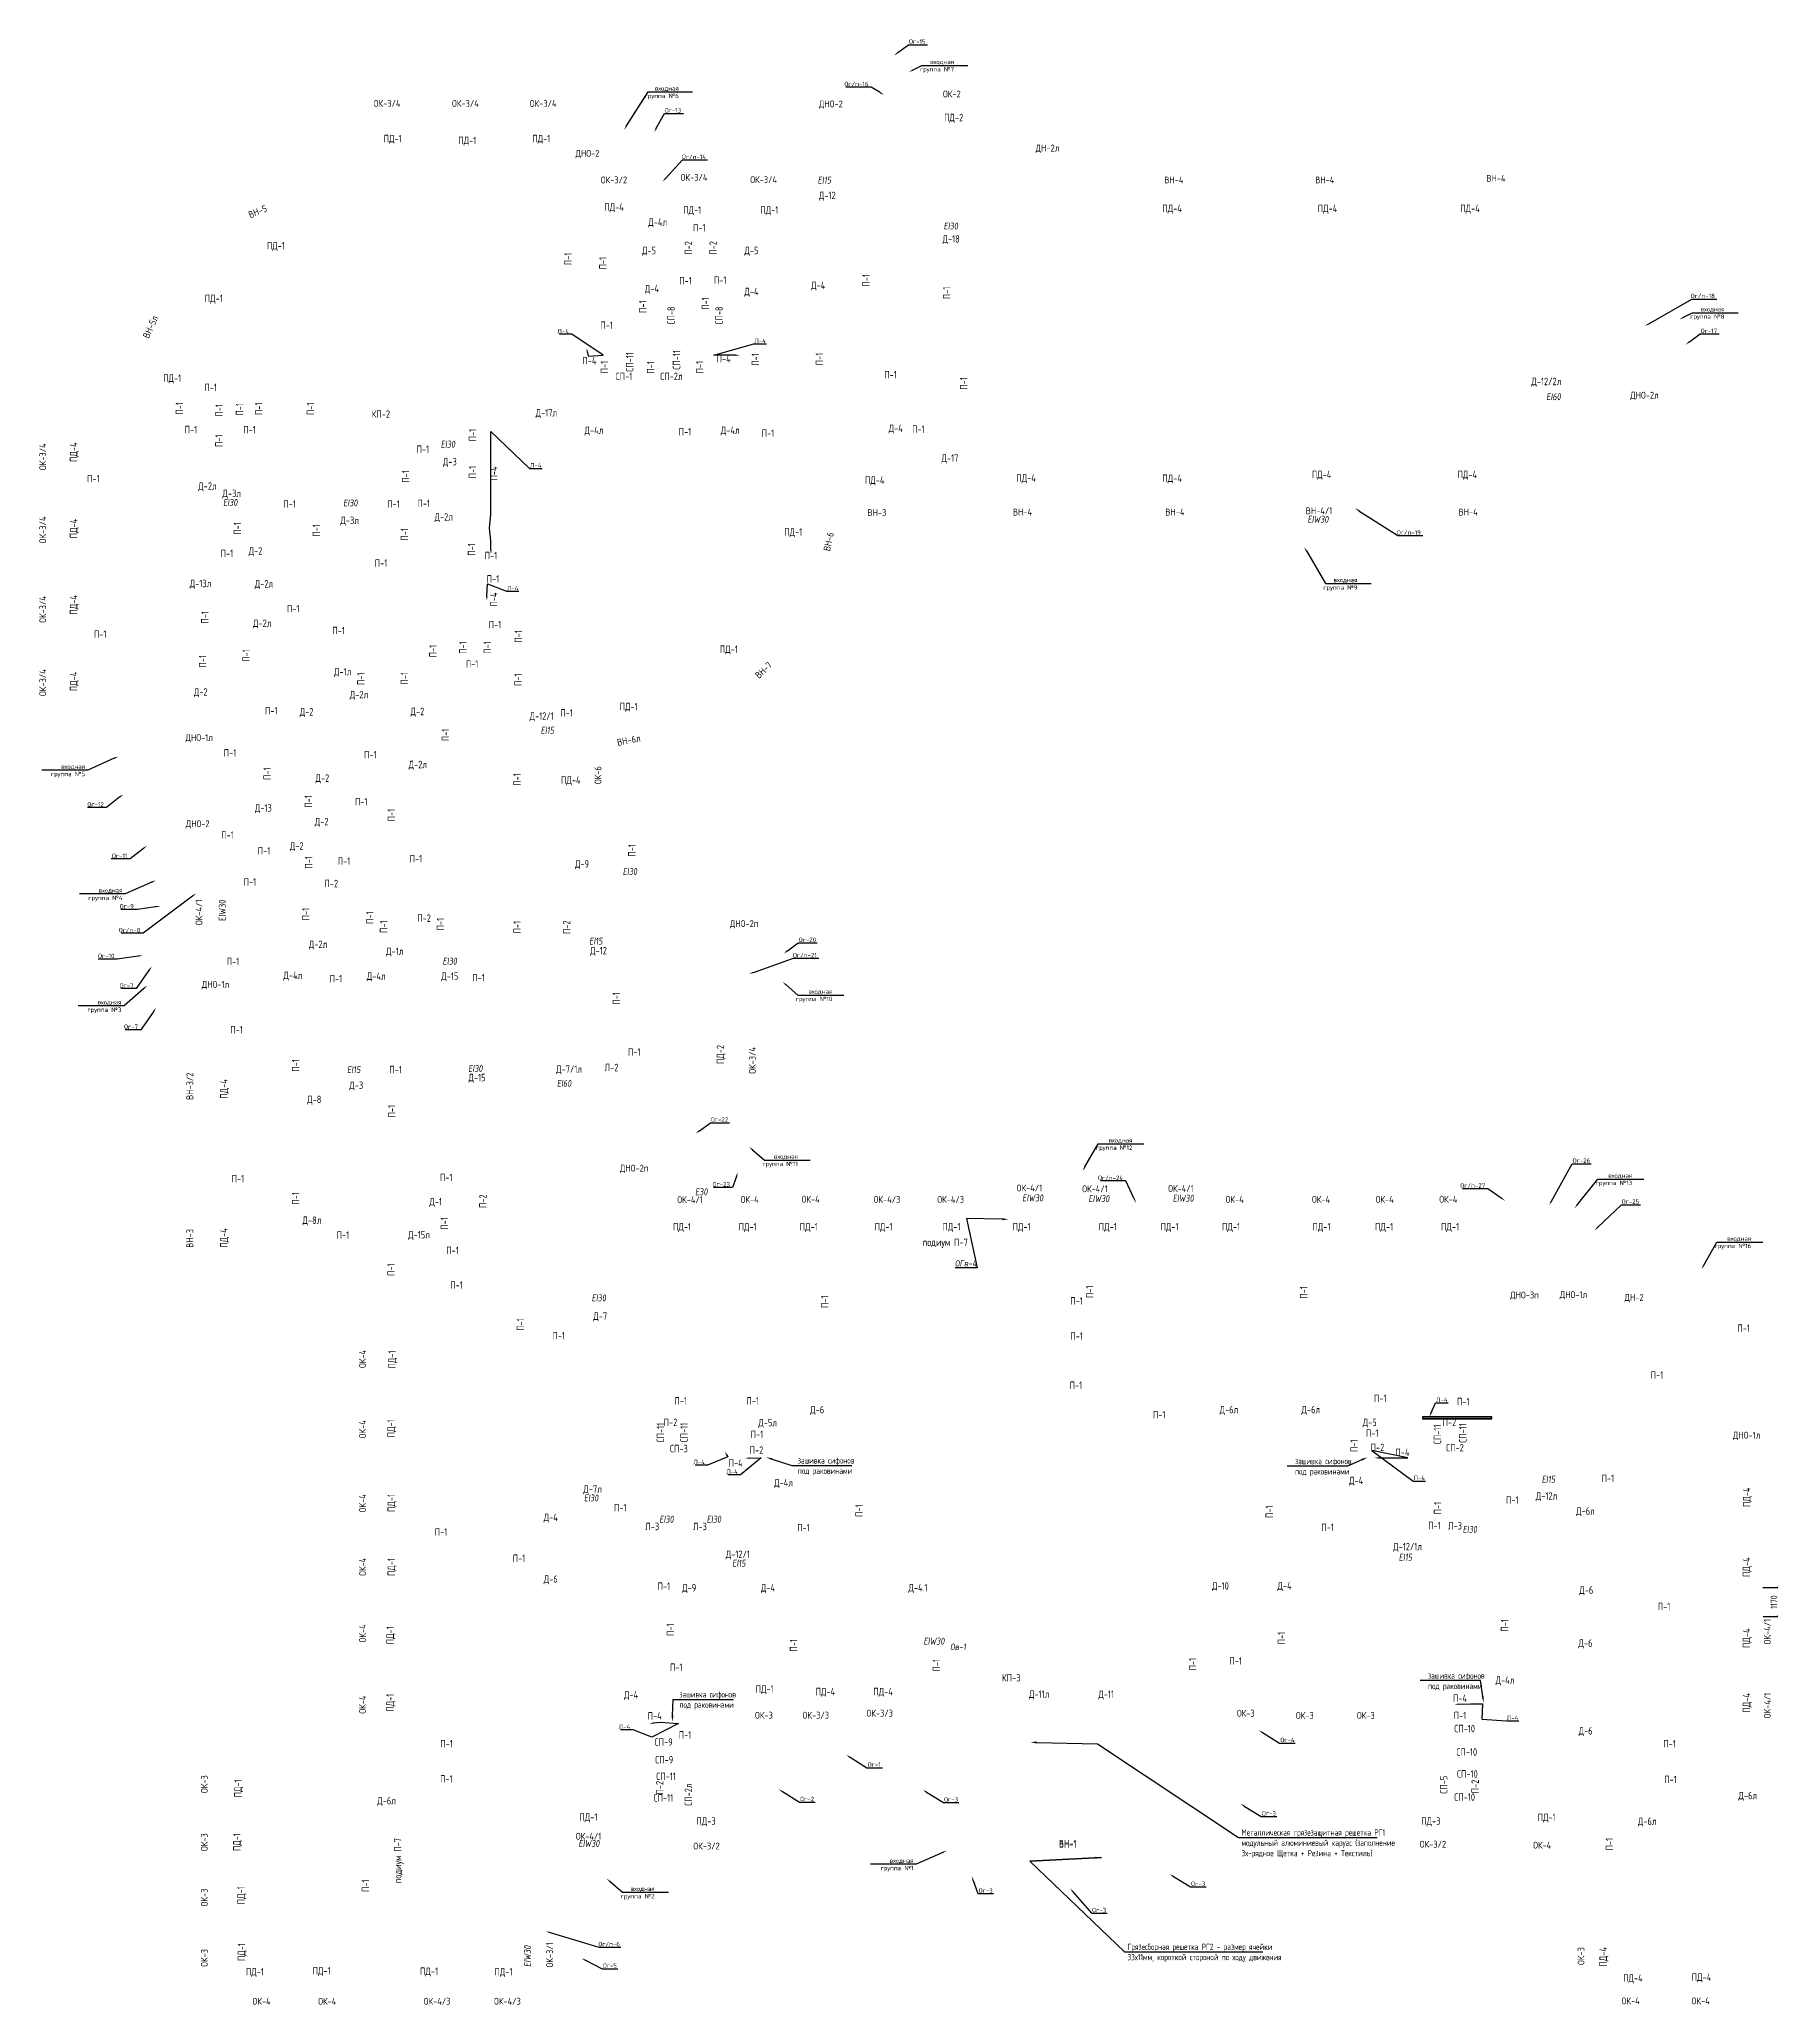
# Model space of a CAD drawing. Header units: millimetres. Extents: x -847489 to 546831, y -667201 to 947412.
# Drawn here: x -219067 to -149177, y 54559 to 133877 of the extents above; entities that cross this region are included whole.
import ezdxf
from ezdxf import colors
from ezdxf.entities.mleader import LeaderData, LeaderLine
from ezdxf.enums import TextEntityAlignment as Align
from ezdxf.math import Vec2, Vec3

# ---------------------------------------------------------------- set-up
doc = ezdxf.new("R2010")
doc.units = ezdxf.units.MM
doc.layers.add('PDF _0', color=7, linetype='Continuous')
for name, color, linetype, lineweight in [('АР-Выноски', 5, 'Continuous', 5), ('АР.РД_Маркер_Двери', 76, 'Continuous', 15), ('АР_Выноски АПР', 5, 'Continuous', 5), ('АР_Подоконники', 163, 'Continuous', 9), ('АР_Размеры нов.', 15, 'Continuous', 0), ('АР_Таблица отделки подвал', 250, 'Continuous', 15), ('АР_Штрих утеплитель', 250, 'Continuous', 13), ('Маркировка ОКОН на маркир. плане', 7, 'Continuous', 18)]:
    doc.layers.add(name, color=color, linetype=linetype, lineweight=lineweight)
doc.layers.add('Противопожарные', color=7, linetype='Continuous', lineweight=9, true_color=0xc92508)
doc.styles.add('ICOCPEUR', font='isocpeur.ttf')
doc.styles.add('ISOCPEUR', font='isocpeur.ttf', dxfattribs={"width": 0.7})
doc.styles.add('PDF ISOCPEUR', font='isocpeur.ttf')
doc.styles.add('Архитект', font='isocpeur.ttf', dxfattribs={"width": 0.8, "oblique": 8})
doc.dimstyles.new('R_100', dxfattribs={"dimtxt": 270, "dimasz": 120, "dimexe": 100, "dimexo": 0, "dimgap": 60, "dimtad": 1, "dimdec": 0, "dimrnd": 5, "dimzin": 0, "dimdsep": 46, "dimtxsty": 'ISOCPEUR', "dimblk": 'ARCHTICK', "dimcen": 0, "dimdle": 100, "dimclrd": 256, "dimclre": 256, "dimclrt": 256, "dimadec": 0, "dimazin": 0, "dimtfac": 2, "dimtdec": 0, "dimtofl": 0, "dimtmove": 1, "dimatfit": 3, "dimfxl": 1, "dimtvp": 3, "dimtfill": 1, "dimtolj": 1, "dimtzin": 0, "dimarcsym": 0})

msp = doc.modelspace()

# ---------------------------------------------------------------- texts
at = {"color": 2, "style": 'Архитект', "width": 0.8}
msp.add_text('подиум П-7', height=300, dxfattribs=at).set_placement((-182498.213, 85326.657), align=Align.MIDDLE_CENTER)
at = {"layer": 'АР.РД_Маркер_Двери', "color": 5, "style": 'Архитект', "width": 0.8}
for s, p in [('Д-12', (-187259.892, 127576.113)), ('Д-4л', (-194104.595, 126498.796)), ('Д-5', (-194455.65, 125353.263)), ('Д-5', (-190319.058, 125353.263)), ('Д-18', (-182259.583, 125820.658)), ('Д-4', (-194338.138, 123817.278)), ('Д-4', (-190319.058, 123697.68)), ('Д-4', (-187624.796, 123948.148)), ('СП-1', (-195463.707, 120276.134)), ('СП-2л', (-193551.437, 120276.153)), ('Д-12/2л', (-158233.915, 120068.737)), ('КП-2', (-205276.57, 118750.682)), ('Д-17л', (-198599.537, 118802.604)), ('Д-4л', (-196679.698, 118098.196)), ('Д-4л', (-191180.621, 118098.196)), ('Д-4', (-184496.606, 118178.382)), ('Д-3', (-202494.458, 116828.419)), ('Д-17', (-182308.264, 116975.516)), ('Д-2л', (-212281.383, 115846.889)), ('Д-3л', (-211301.344, 115550.191)), ('Д-3л', (-206541.239, 114463.107)), ('Д-2л', (-202741.434, 114602.002)), ('Д-2', (-210339.992, 113227.281)), ('Д-13л', (-212560.293, 111914.956)), ('Д-2л', (-210001.845, 111900.682)), ('Д-2л', (-210071.802, 110311.506)), ('Д-1л', (-206822.994, 108353.062)), ('Д-2', (-212548.642, 107539.394)), ('Д-2л', (-206164.994, 107431.639)), ('Д-2', (-208276.994, 106736.087)), ('Д-2', (-203804.351, 106750.682)), ('Д-12/1', (-198787.304, 106563.837)), ('Д-2л', (-203789.037, 104608.931)), ('Д-2', (-207639.987, 104060.374)), ('Д-13', (-210023.785, 102857.504)), ('Д-2', (-207670.624, 102305.343)), ('Д-2', (-208675.22, 101322.833)), ('Д-9', (-197160.231, 100600.682)), ('Д-2л', (-207814.847, 97355.01)), ('Д-1л', (-204719.87, 97071.201)), ('Д-12', (-196494.008, 97098.867)), ('Д-4л', (-208834.189, 96101.296)), ('Д-4л', (-205470.077, 96069.249)), ('Д-15', (-202495.315, 96070.146)), ('Д-15', (-201397.736, 91976.648)), ('Д-7/1л', (-197683.753, 92317.364)), ('Л-2', (-195969.085, 92382.743, -3.924)), ('Д-8', (-207967.894, 91092.561)), ('Д-3', (-206273.377, 91664.842)), ('Д-1', (-203067.646, 86965.418)), ('Д-8л', (-208062.529, 86219.086)), ('Д-15л', (-203742.037, 85631.502)), ('Д-7', (-196424.742, 82348.255)), ('Д-6', (-187666.308, 78573.893)), ('Д-6л', (-171047.326, 78573.893)), ('Д-6л', (-167743.413, 78573.841)), ('Д-5л', (-189666.492, 78047.308)), ('Д-5', (-165364.556, 78062.563)), ('СП-3', (-193250.487, 77003.179)), ('СП-2', (-161922.715, 77040.94)), ('Д-7л', (-196734.548, 75371.244)), ('Д-4л', (-189023.654, 75621.664)), ('Д-4', (-165913.447, 75713.484)), ('Д-12л', (-158227.261, 75090.412)), ('Д-6л', (-156656.048, 74483.425)), ('Д-4', (-198423.374, 74227.709)), ('Л-3', (-194327.047, 73858.401, -3.924)), ('Л-3', (-192401.656, 73858.399, -3.924)), ('Л-3', (-161920.129, 73885.653, -3.924)), ('Д-12/1л', (-163835.889, 73046.503)), ('Д-12/1', (-190868.591, 72738.309)), ('Д-6', (-198423.374, 71735.409)), ('Д-9', (-192832.804, 71382.66)), ('Д-4', (-189653.196, 71383.473)), ('Д-4.1', (-183599.326, 71385.995)), ('Д-10', (-171391.395, 71461.449)), ('Д-4', (-168801.951, 71461.449)), ('Д-6', (-156622.667, 71289.998)), ('Д-6', (-156653.726, 69151.588)), ('КП-3', (-179830.901, 67753.502)), ('Д-4л', (-159903.512, 67658.511)), ('Д-4', (-195180.468, 67066.369)), ('Д-11л', (-178708.6, 67091.243)), ('Д-11', (-176001.518, 67087.286)), ('СП-10', (-161532.246, 65703.191)), ('СП-9', (-193864.083, 65160.367)), ('Д-6', (-156648.638, 65609.511)), ('СП-9', (-193842.549, 64445.729)), ('СП-10', (-161445.489, 64756.502)), ('СП-11', (-193764.375, 63777.651)), ('СП-10', (-161421.191, 63872.67)), ('Д-6л', (-205050.252, 62792.96)), ('СП-11', (-193878.932, 62904.225)), ('СП-10', (-161532.246, 62936.96)), ('Д-6л', (-150104.009, 62999.506)), ('Д-6л', (-154162.731, 61961.592))]:
    msp.add_text(s, height=300, dxfattribs=at).set_placement(p, align=Align.MIDDLE_CENTER)
for s, p in [('СП-8', (-193563.917, 122730.202)), ('СП-8', (-191627.514, 122730.202)), ('СП-11', (-195237.55, 120853.833, 3.924)), ('СП-11', (-193344.501, 120939.314, 3.924)), ('СП-11', (-193993.338, 77648.968)), ('СП-11', (-193042.588, 77648.968)), ('СП-11', (-162628.348, 77573.748)), ('СП-11', (-161604.666, 77628.453)), ('СП-5', (-162377.464, 63436.85, 3.924)), ('СП-2л', (-192865.824, 63031.883))]:
    msp.add_text(s, height=300, rotation=90, dxfattribs=at).set_placement(p, align=Align.MIDDLE_CENTER)
at = {"layer": 'АР.РД_Маркер_Двери', "lineweight": 0, "char_height": 275.42308, "width": 1019.06538, "attachment_point": 7, "rotation": 0.00221264, "style": 'PDF ISOCPEUR'}
for s, insert in [('{\\W0.8;ДНО-2}', (-187595.712, 131075.261, 0)), ('{\\W0.8;ДНО-2}', (-197421.71, 129078.42, 0)), ('{\\W0.8;ДНО-1л}', (-213165.1, 105502.045, -0.16)), ('{\\W0.8;ДНО-2}', (-213157.003, 102024.98))]:
    msp.add_mtext(s, dxfattribs=dict(at, insert=insert))
at = {"layer": 'АР.РД_Маркер_Двери', "lineweight": 0, "char_height": 275.42308, "attachment_point": 7, "rotation": 0.00221264, "style": 'PDF ISOCPEUR'}
for s, insert in [('{\\W0.8;ДН-2л}', (-178850.857, 129290.823)), ('{\\W0.8;ДНО-1л}', (-212510.083, 95539.01))]:
    msp.add_mtext(s, dxfattribs=dict(at, insert=insert))
at = {"layer": 'АР_Подоконники', "color": 4, "style": 'Архитект', "width": 0.8}
for s, p in [('ПД-2', (-182157.765, 130720.321)), ('ПД-1', (-204803.608, 129871.269)), ('ПД-1', (-201790.272, 129795.718)), ('ПД-1', (-198804.084, 129871.269)), ('ПД-4', (-195867.765, 127105.574)), ('ПД-1', (-192711.802, 126988.596)), ('ПД-1', (-189599.178, 126988.596)), ('ПД-4', (-173340.318, 127052.815)), ('ПД-4', (-167068.255, 127052.815)), ('ПД-4', (-161315.343, 127052.815)), ('ПД-1', (-209518.167, 125546.8)), ('ПД-1', (-212026.296, 123420.737)), ('ПД-1', (-213703.006, 120200.925)), ('ПД-4', (-185344.756, 116084.935)), ('ПД-4', (-179233.858, 116171.076)), ('ПД-4', (-173340.318, 116163.743)), ('ПД-4', (-167306.278, 116314.035)), ('ПД-4', (-161423.991, 116314.035)), ('ПД-1', (-188633.825, 113994.406)), ('ПД-1', (-191233.915, 109262.571)), ('ПД-1', (-195278.069, 106949.763)), ('ПД-4', (-197612.301, 103981.4)), ('ПД-1', (-193123.48, 85955.792)), ('ПД-1', (-190475.154, 85955.792)), ('ПД-1', (-188009.902, 85955.732)), ('ПД-1', (-184986.604, 85955.792)), ('ПД-1', (-182246.673, 85955.792)), ('ПД-1', (-179415.07, 85955.792)), ('ПД-1', (-175937.988, 85955.792)), ('ПД-1', (-173442.774, 85955.792)), ('ПД-1', (-170961.124, 85955.792)), ('ПД-1', (-167309.583, 85955.792)), ('ПД-1', (-164782.752, 85955.792)), ('ПД-1', (-162120.801, 85955.792)), ('ПД-1', (-189785.881, 67301.308)), ('ПД-4', (-187336.6, 67195.699)), ('ПД-4', (-185006.583, 67195.691)), ('ПД-1', (-196902.11, 62130.576)), ('ПД-3', (-192152.765, 61970.321)), ('ПД-3', (-162894.765, 61970.321)), ('ПД-1', (-158219.765, 62121.321)), ('ПД-1', (-210362.302, 55888.408)), ('ПД-1', (-207671.636, 55930.094)), ('ПД-1', (-203333.202, 55909.251)), ('ПД-1', (-200329.669, 55888.408)), ('ПД-4', (-154739.765, 55633.049)), ('ПД-4', (-151969.765, 55671.321))]:
    msp.add_text(s, height=300, dxfattribs=at).set_placement(p, align=Align.MIDDLE_CENTER)
at = {"layer": 'АР_Подоконники', "color": 3, "style": 'Архитект', "width": 0.8}
for s, p in [('П-1', (-192423.967, 126274.569)), ('П-1', (-192982.588, 124133.794)), ('П-1', (-191584.397, 124158.5)), ('П-1', (-196162.453, 122337.456)), ('П-4', (-196859.616, 120910.119)), ('П-4', (-191443.98, 120983.851)), ('П-1', (-212149.241, 119827.566)), ('П-1', (-184706.677, 120340.684)), ('П-1', (-212946.265, 118125.692)), ('П-1', (-210578.69, 118123.241)), ('П-1', (-193002.15, 118039.221)), ('П-1', (-183581.966, 118142.284)), ('П-1', (-203586.702, 117334.077)), ('П-1', (-189652.234, 117981.177)), ('П-1', (-216884.371, 116145.671)), ('П-1', (-208959.23, 115121.984)), ('П-1', (-204770.911, 115121.984)), ('П-1', (-203549.508, 115147.967)), ('П-1', (-211495.513, 113128.887)), ('П-1', (-205274.401, 112739.41)), ('П-1', (-200836.554, 113042.801)), ('П-1', (-200759.732, 112099.021)), ('П-1', (-208821.697, 110894.22)), ('П-1', (-200671.18, 110253.059)), ('П-1', (-216610.35, 109871.201)), ('П-1', (-206986.705, 110016.232)), ('П-1', (-201596.755, 108666.464)), ('П-1', (-209701.932, 106780.244)), ('П-1', (-197778.023, 106691.874)), ('П-1', (-211368.304, 105078.23)), ('П-1', (-205705.279, 105008.806)), ('П-1', (-206075.294, 103109.391)), ('П-1', (-211472.932, 101762.94)), ('П-1', (-209995.026, 101125.885)), ('П-1', (-206764.915, 100711.012)), ('П-1', (-203866.239, 100804.936)), ('П-1', (-210565.472, 99867.702)), ('П-2', (-207280.69, 99807.935)), ('П-2', (-203534.592, 98410.058)), ('П-1', (-211245.255, 96661.191)), ('П-1', (-207094.105, 95965.558)), ('П-1', (-201340.051, 96007.768)), ('П-1', (-211100.583, 93907.26)), ('П-1', (-195053.724, 93005.711)), ('П-1', (-204681.2, 92297.692)), ('П-1', (-211049.607, 87891.337)), ('П-1', (-202644.258, 87946.52)), ('П-1', (-206814.715, 85620.551)), ('П-1', (-202386.536, 85000.468)), ('П-1', (-202225.972, 83600.571)), ('П-1', (-177195.598, 82963.052)), ('П-1', (-198099.921, 81560.662)), ('П-1', (-150265.523, 81859.558)), ('П-1', (-177192.68, 81543.121)), ('П-1', (-153766.599, 79972.326)), ('П-1', (-177224.841, 79559.558)), ('П-1', (-193174.032, 78926.421)), ('П-1', (-190267.773, 78926.421)), ('П-1', (-164935.631, 79030.8)), ('П-1', (-161590.389, 78898.449)), ('П-2', (-193588.555, 78060.344)), ('П-1', (-173860.57, 78365.811)), ('П-1', (-165264.771, 77626.734)), ('П-2', (-162147.548, 78060.344)), ('П-2', (-190115.612, 76942.779)), ('П-1', (-190096.487, 77577.45)), ('П-2', (-165049.542, 77050.27)), ('П-4', (-164041.045, 76853.033)), ('П-4', (-190957.915, 76419.766)), ('П-1', (-155748.056, 75802.59)), ('П-1', (-195614.658, 74619.422)), ('П-1', (-159608.194, 74928.735)), ('П-1', (-202850.422, 73638.523)), ('П-1', (-188223.214, 73812.878)), ('П-1', (-167061.382, 73824.601)), ('П-1', (-162752.389, 73897.175)), ('П-1', (-199701.77, 72575.897)), ('П-1', (-193859.231, 71448.112)), ('П-1', (-153480.714, 70629.254)), ('П-1', (-193360.764, 68177.441)), ('П-1', (-170774.55, 68435.438)), ('П-4', (-161717.407, 66929.575)), ('П-4', (-194225.914, 66214.635)), ('П-1', (-161717.407, 66231.704)), ('П-1', (-202626.716, 65093.723)), ('П-1', (-193000.676, 65448.727)), ('П-1', (-153259.458, 65087.848)), ('П-1', (-202634.765, 63670.522)), ('П-1', (-153222.01, 63650.761))]:
    msp.add_text(s, height=300, dxfattribs=at).set_placement(p, align=Align.MIDDLE_CENTER)
for s, p in [('П-2', (-192864.888, 125457.257)), ('П-2', (-191868.309, 125457.257)), ('П-1', (-197726.466, 125013.316)), ('П-1', (-196317.049, 124840.682)), ('П-1', (-185691.181, 124151.052)), ('П-1', (-182441.944, 123641.846)), ('П-1', (-194708.169, 123085.359)), ('П-1', (-192178.634, 123212.961)), ('П-1', (-196260.593, 120649)), ('П-1', (-194383.915, 120632.898)), ('П-1', (-192404.831, 120643.46)), ('П-1', (-190161.033, 120956.514)), ('П-1', (-187580.715, 120975.542)), ('П-1', (-181753.713, 119988.44)), ('П-1', (-213410.865, 118983.092)), ('П-1', (-211809.509, 118904.844)), ('П-1', (-210983.917, 118946.807)), ('П-1', (-210209.887, 118967.788)), ('П-1', (-208121.784, 118962.841)), ('П-1', (-211818.166, 117675.428)), ('П-1', (-201579.74, 117908.708)), ('П-1', (-201579.739, 116411.825)), ('П-4', (-200723.789, 116355.498)), ('П-1', (-204277.651, 116231.849)), ('П-1', (-211069.948, 114134.165)), ('П-1', (-207883.915, 114056.661)), ('П-1', (-204327.956, 113899.125)), ('П-1', (-201619.375, 113286.659)), ('П-4', (-200726.39, 111270.098)), ('П-1', (-212383.915, 110549.258)), ('П-1', (-201968.581, 109327.579)), ('П-1', (-200981.247, 109327.579)), ('П-1', (-199731.708, 109776.477)), ('П-1', (-212474.148, 108775.031)), ('П-1', (-210718.01, 109005.484)), ('П-1', (-203180.127, 109190.106)), ('П-1', (-206086.316, 108066.393)), ('П-1', (-204327.956, 108090.507)), ('П-1', (-199742.422, 108028.518)), ('П-1', (-202674.976, 105803.415)), ('П-1', (-209869.401, 104240.945)), ('П-1', (-199781.33, 104005.193)), ('П-1', (-208204.587, 103117.684)), ('П-1', (-204856.382, 102572.758)), ('П-1', (-208194.011, 100660.038)), ('П-1', (-195146.218, 101144.427)), ('П-1', (-208308.634, 98572.832)), ('П-1', (-205726.663, 98430.244)), ('П-1', (-202879.699, 98165.433)), ('П-1', (-205169.504, 98063.584)), ('П-1', (-199781.33, 98043.214)), ('П-2', (-197781.631, 98043.214)), ('П-1', (-195775.735, 95170.582)), ('П-1', (-208718.893, 92465.114)), ('П-1', (-204841.55, 90618.65)), ('П-1', (-208718.893, 87103.435)), ('П-2', (-201161.315, 86984.162)), ('П-1', (-202715.475, 86084.745)), ('П-1', (-204870.062, 84224.788)), ('П-1', (-176670.053, 83325.959)), ('П-1', (-168029.959, 83305.249)), ('П-1', (-187365.939, 82925.682)), ('П-1', (-199644.415, 82007.419)), ('П-1', (-166000.346, 77115.474)), ('П-1', (-185977.918, 74497.662)), ('П-1', (-169419.612, 74455.497)), ('П-1', (-162624.367, 74604.473)), ('П-1', (-193594.796, 69695.472)), ('П-1', (-159920.203, 69866.949)), ('П-1', (-188621.197, 69063.139)), ('П-1', (-168928.276, 69359.09)), ('П-1', (-182852.239, 68257.912)), ('П-1', (-172512.228, 68300.856)), ('П-2', (-194027.363, 63317.001)), ('П-2', (-161108.232, 63367.025)), ('П-1', (-155686.871, 61035.438)), ('П-1', (-205900.98, 59361.456))]:
    msp.add_text(s, height=300, rotation=90, dxfattribs=at).set_placement(p, align=Align.MIDDLE_CENTER)
at = {"layer": 'АР_Подоконники', "color": 4, "style": 'Архитект', "width": 0.8}
for s, p in [('ПД-4', (-217684.603, 117212.711)), ('ПД-4', (-217684.603, 114132.711)), ('ПД-4', (-217684.603, 111052.711)), ('ПД-4', (-217684.603, 107962.711)), ('ПД-2', (-191577.765, 92906.321)), ('ПД-4', (-211614.725, 91513.864)), ('ПД-4', (-211614.725, 85499.176)), ('ПД-1', (-204832.224, 80597.29)), ('ПД-1', (-204870.556, 77819.857)), ('ПД-4', (-150148.372, 75038.261)), ('ПД-1', (-204860.495, 74806.934)), ('ПД-1', (-204860.495, 72220.147)), ('ПД-4', (-150157.298, 72216.788)), ('ПД-1', (-204905.504, 69467.761)), ('ПД-4', (-150157.298, 69351.852)), ('ПД-1', (-204907.633, 66745.682)), ('ПД-4', (-150154.95, 66741.718)), ('ПД-1', (-211050.609, 63287.819)), ('ПД-1', (-211092.327, 61120.103)), ('подиум П-7', (-204596.468, 60372.613)), ('ПД-1', (-210925.464, 58973.233)), ('ПД-1', (-210904.605, 56680.457)), ('ПД-4', (-155938.933, 56489.684))]:
    msp.add_text(s, height=300, rotation=90, dxfattribs=at).set_placement(p, align=Align.MIDDLE_CENTER)
at = {"layer": 'АР_Таблица отделки подвал', "color": 4, "lineweight": 0, "ltscale": 100, "insert": (-181979.766, 69002.174), "char_height": 250, "width": 1400, "attachment_point": 5, "style": 'Архитект'}
msp.add_mtext('{\\C256;Ов-1}', dxfattribs=at)
at = {"layer": 'Маркировка ОКОН на маркир. плане', "lineweight": 0, "char_height": 275.42308, "style": 'PDF ISOCPEUR'}
for s, insert, attachment_point, rotation in [('{\\W0.8;ОК-2}', (-181874.563, 131530.682), 9, 359.99778736), ('{\\W0.8;ОК-3/2}', (-195339.663, 128063.939, -0.16), 9, 359.99778736), ('{\\W0.8;ОК-3/4}', (-192098.702, 128163.435, -0.16), 9, 359.99778736), ('{\\W0.8;ОК-3/4}', (-189288.975, 128076.059, -0.16), 9, 359.99778736), ('{\\W0.8;ВН-5}', (-209844.207, 126950.288), 9, 23.05530997), ('{\\W0.8;ДНО-2л}', (-154847.001, 119319.164), 7, 0.00221264), ('{\\W0.8;ОК-3/4}', (-218789.879, 117569.108), 9, 89.99778736), ('{\\W0.8;ОК-3/4}', (-218789.879, 114617), 9, 89.99778736), ('{\\W0.8;ВН-4}', (-178992.824, 114657.051, -0.16), 9, 359.99778736), ('{\\W0.8;ВН-4}', (-172840.239, 114657.051, -0.16), 9, 359.99778736), ('{\\W0.8;ВН-4/1}', (-166874.109, 114711.304, -0.16), 9, 359.99778736), ('{\\W0.8;ВН-4}', (-161003.943, 114657.051, -0.16), 9, 359.99778736), ('{\\W0.8;ВН-6}', (-186987.718, 113949.993), 9, 77.61397118), ('{\\W0.8;ОК-3/4}', (-218789.879, 111405.108), 9, 89.99778736), ('{\\W0.8;ВН-7}', (-189465, 108581.508), 9, 43.4180534), ('{\\W0.8;ОК-3/4}', (-218789.879, 108453), 9, 89.99778736), ('{\\W0.8;ВН-6л}', (-194780.335, 105549.964), 9, 11.59408231), ('{\\W0.8;ДНО-2п}', (-191188.847, 97994.102), 7, 0.00221264), ('{\\W0.8;ВН-3/2}', (-212853.551, 92176.508), 9, 89.99778736), ('{\\W0.8;ДНО-2п}', (-195628.678, 88125.422), 7, 0.00221264), ('{\\W0.8;ОК-4/1}', (-178583.504, 87383.085), 9, 359.99778736), ('{\\W0.8;ОК-4/1}', (-175937.722, 87347.608), 9, 359.99778736), ('{\\W0.8;ОК-4/1}', (-172469.406, 87361.279), 9, 359.99778736), ('{\\W0.8;ОК-4/1}', (-192282.291, 86912.195), 9, 359.99778736), ('{\\W0.8;ОК-4}', (-190027.759, 86917.487), 9, 359.99778736), ('{\\W0.8;ОК-4}', (-187564.5, 86927.487), 9, 359.99778736), ('{\\W0.8;ОК-4/3}', (-184308.906, 86917.487), 9, 359.99778736), ('{\\W0.8;ОК-4/3}', (-181738.906, 86917.487), 9, 359.99778736), ('{\\W0.8;ОК-4}', (-170448.73, 86917.487), 9, 359.99778736), ('{\\W0.8;ОК-4}', (-166963.817, 86917.487), 9, 359.99778736), ('{\\W0.8;ОК-4}', (-164393.817, 86917.487), 9, 359.99778736), ('{\\W0.8;ОК-4}', (-161823.817, 86927.487), 9, 359.99778736), ('{\\W0.8;ВН-3}', (-212853.551, 85866.353), 9, 89.99778736), ('{\\W0.8;ДНО-1л}', (-157692.396, 83020.695), 7, 0.00221264), ('{\\W0.8;ОК-4}', (-205882.962, 80256.229), 7, 90), ('{\\W0.8;ОК-4}', (-205882.962, 77418.244), 7, 90), ('{\\W0.8;ДНО-1л}', (-149598.241, 77348.65, -0.16), 9, 359.99778736), ('{\\W0.8;ОК-4}', (-205882.962, 74430.067), 7, 90), ('{\\W0.8;ОК-4}', (-205882.962, 71866.382), 7, 90), ('{\\W0.8;ОК-4}', (-205882.962, 69180.286), 7, 90), ('{\\W0.8;ОК-4/1}', (-149453.331, 69100.329), 1, 90), ('{\\W0.8;ОК-4}', (-205882.962, 66304.999), 7, 90), ('{\\W0.8;ОК-4/1}', (-149453.331, 66120.5), 1, 90), ('{\\W0.8;ОК-3}', (-212268.7, 63101.613), 7, 90), ('{\\W0.8;ОК-3}', (-212268.7, 60761.561), 7, 90), ('{\\W0.8;ВН-1}', (-177200.009, 60931.034), 9, 359.99778736), ('{\\W0.8;ВН-1}', (-177200.009, 60896.042), 9, 359.99778736), ('{\\W0.8;ОК-4}', (-158035.344, 60858.999), 9, 359.99778736), ('{\\W0.8;ОК-3}', (-212268.7, 58528.4), 7, 90), ('{\\W0.8;ОК-3}', (-212268.7, 56087.008), 7, 90), ('{\\W0.8;ОК-3}', (-156971.416, 56164.241), 1, 90), ('{\\W0.8;ОК-4}', (-210460.146, 54559.29), 7, 0.00221264), ('{\\W0.8;ОК-4}', (-207808.532, 54559.29), 7, 0.00221264), ('{\\W0.8;ОК-4/3}', (-203548.561, 54559.29), 7, 0.00221264), ('{\\W0.8;ОК-4/3}', (-200708.582, 54559.29), 7, 0.00221264), ('{\\W0.8;ОК-4}', (-154463.722, 54574.289), 9, 359.99778736), ('{\\W0.8;ОК-4}', (-151639.054, 54574.289), 9, 359.99778736)]:
    msp.add_mtext(s, dxfattribs=dict(at, insert=insert, attachment_point=attachment_point, rotation=rotation))
for s, insert, width, attachment_point, rotation in [('{\\W0.8;ОК-3/4}', (-204488.229, 131150.43, -0.16), 365.53723, 9, 359.99778736), ('{\\W0.8;ОК-3/4}', (-201327, 131150.43, -0.16), 365.53723, 9, 359.99778736), ('{\\W0.8;ОК-3/4}', (-198188.563, 131150.43, -0.16), 365.53723, 9, 359.99778736), ('{\\W0.8;ВН-4}', (-172882.966, 128062.681, -0.16), 798.72692, 9, 359.99778736), ('{\\W0.8;ВН-4}', (-166792.534, 128062.681, -0.16), 798.72692, 9, 359.99778736), ('{\\W0.8;ВН-4}', (-159880.696, 128126.334), 798.72692, 9, 359.99778736), ('{\\W0.8;ВН-5л}', (-214258.761, 122649.182), 835.99132, 9, 65.78727904), ('{\\W0.8;ВН-3}', (-184877.511, 114641.042, -0.16), 750.93892, 9, 359.99778736), ('{\\W0.8;ОК-3/4}', (-190145, 93208), 519.966, 9, 89.99778736), ('{\\W0.8;ДНО-3п}', (-159691.741, 83005.532), 1019.06538, 7, 0.00221264), ('{\\W0.8;ДН-2}', (-155078.448, 82906.924), 139.88731, 7, 0.00221264), ('{\\W0.8;ОК-3}', (-189456.71, 66102.797, -0.16), 771.18462, 9, 359.99778736), ('{\\W0.8;ОК-3/3}', (-187188.133, 66103.928, -0.16), 771.18462, 9, 359.99778736), ('{\\W0.8;ОК-3/3}', (-184608.635, 66185.239), 771.18462, 9, 359.99778736), ('{\\W0.8;ОК-3}', (-170006.046, 66183.701), 771.18462, 9, 359.99778736), ('{\\W0.8;ОК-3}', (-167623.444, 66093.414, -0.16), 771.18462, 9, 359.99778736), ('{\\W0.8;ОК-3}', (-165160.78, 66093.414, -0.16), 771.18462, 9, 359.99778736), ('{\\W0.8;ОК-3/2}', (-192663.404, 60821.746), 771.18462, 7, 0.00221264), ('{\\W0.8;ОК-3/2}', (-163340.852, 60897.251), 771.18462, 7, 0.00221264)]:
    msp.add_mtext(s, dxfattribs=dict(at, insert=insert, width=width, attachment_point=attachment_point, rotation=rotation))
at = {"layer": 'Маркировка ОКОН на маркир. плане', "color": 18, "lineweight": 0, "true_color": 0x000000, "char_height": 275.42308, "attachment_point": 7, "style": 'PDF ISOCPEUR'}
for s, insert, rotation in [('{\\W0.8;ОК-6}', (-196374.697, 103818.613), 90), ('{\\W0.8;ОК-4/1}', (-212482.434, 98129.644), 90), ('{\\W0.8;ОК-4/1}', (-197409, 61219.87, -0.16), 0.00221264), ('{\\W0.8;ОК-3/1}', (-198328.648, 56063.182), 90)]:
    msp.add_mtext(s, dxfattribs=dict(at, insert=insert, rotation=rotation))
at = {"layer": 'Противопожарные', "color": 2, "lineweight": 35, "style": 'Архитект', "oblique": 8, "width": 0.8}
for s, p in [('EI15', (-187645.859, 128051.473)), ('EI30', (-182563.118, 126201.719)), ('EI60', (-158233.915, 119312.88)), ('EI30', (-202860.533, 117395.863)), ('EI30', (-211649.381, 115046.433)), ('EI30', (-206799.592, 115023.468)), ('EIW30', (-167873.139, 114365.466)), ('EI15', (-198828.53, 105851.696)), ('EI30', (-195516.799, 100150.528)), ('EI15', (-196868.3, 97343.707)), ('EI30', (-202786.936, 96533.556)), ('EI15', (-206643.531, 92156.41)), ('EI30', (-201754.01, 92202.393)), ('EI60', (-198174.658, 91601.363)), ('E30', (-192595.658, 87225.68)), ('EIW30', (-179388.102, 86976.62)), ('EIW30', (-176717.275, 86953.303)), ('EIW30', (-173313.534, 86965.817)), ('EI30', (-196771.31, 82941.344)), ('EI15', (-158419.762, 75624.394)), ('EI30', (-197080.127, 74868.379)), ('EI30', (-194038.535, 74011.402)), ('EI30', (-192125.285, 74011.402)), ('EI30', (-161610.329, 73603.575)), ('EI15', (-191096.83, 72236.766)), ('EI15', (-164191.244, 72478.48)), ('EIW30', (-183374.952, 69088.589)), ('EIW30', (-197301.109, 60926.65))]:
    msp.add_text(s, height=280, dxfattribs=at).set_placement(p)
at = {"layer": 'Противопожарные', "color": 2, "ltscale": 100, "style": 'PDF ISOCPEUR', "oblique": 8, "width": 0.8}
msp.add_text('EIW30', height=275.4231, rotation=90, dxfattribs=at).set_placement((-199224.773, 56080.154))
at = {"layer": 'Противопожарные', "color": 2, "ltscale": 100, "insert": (-211820.693, 98291.21), "char_height": 275.42308, "attachment_point": 1, "rotation": 90, "style": 'PDF ISOCPEUR'}
msp.add_mtext('{\\W0.8;EIW30}', dxfattribs=at)

# ---------------------------------------------------------------- blocks, each defined once
blk = doc.blocks.new('_ArchTick')
at = {"color": 0, "linetype": 'ByBlock', "const_width": 0.15}
blk.add_lwpolyline([(-0.5, -0.5), (0.5, 0.5)], dxfattribs=at)
blk = doc.blocks.new('*D37')
at = {"layer": 'АР_Размеры нов.', "lineweight": -2, "ltscale": 100, "transparency": 16777216}
for p, q in [((252861, 54946), (252861, 54486)), ((254031, 54946), (254031, 54486)), ((252761, 54586), (254131, 54586))]:
    blk.add_line(p, q, dxfattribs=at)
at = {"layer": 'АР_Размеры нов.', "lineweight": -2, "ltscale": 100, "transparency": 16777216, "xscale": 120, "yscale": 120, "zscale": 120, "rotation": 180}
blk.add_blockref('_ArchTick', (252861, 54586), dxfattribs=at)
at = {"layer": 'АР_Размеры нов.', "lineweight": -2, "ltscale": 100, "transparency": 16777216, "xscale": 120, "yscale": 120, "zscale": 120}
blk.add_blockref('_ArchTick', (254031, 54586), dxfattribs=at)
at = {"layer": 'АР_Размеры нов.', "ltscale": 100, "transparency": 16777216, "insert": (253446, 54781), "char_height": 270, "attachment_point": 5, "style": 'ISOCPEUR'}
blk.add_mtext('\\A1;1170', dxfattribs=at)
blk = doc.blocks.new('*D34')
at = {"layer": 'АР_Размеры нов.', "lineweight": -2, "ltscale": 100, "transparency": 16777216}
for p, q in [((257336, 68621), (258022, 68621)), ((257922, 67351), (257922, 68721)), ((257336, 67451), (258022, 67451))]:
    blk.add_line(p, q, dxfattribs=at)
at = {"layer": 'АР_Размеры нов.', "lineweight": -2, "ltscale": 100, "transparency": 16777216, "xscale": 120, "yscale": 120, "zscale": 120}
for p, rotation in [((257922, 68621), 90), ((257922, 67451), 270)]:
    blk.add_blockref('_ArchTick', p, dxfattribs=dict(at, rotation=rotation))
at = {"layer": 'АР_Размеры нов.', "ltscale": 100, "transparency": 16777216, "insert": (257727, 68036), "char_height": 270, "attachment_point": 5, "rotation": 90, "style": 'ISOCPEUR'}
blk.add_mtext('\\A1;1170', dxfattribs=at)
blk = doc.blocks.new('*D35')
at = {"layer": 'АР_Размеры нов.', "lineweight": -2, "ltscale": 100, "transparency": 16777216}
for p, q in [((-149489, 71391), (-148752, 71391)), ((-148852, 70121), (-148852, 71491)), ((-149479, 70221), (-148752, 70221))]:
    blk.add_line(p, q, dxfattribs=at)
at = {"layer": 'АР_Размеры нов.', "lineweight": -2, "ltscale": 100, "transparency": 16777216, "xscale": 120, "yscale": 120, "zscale": 120}
for p, rotation in [((-148852, 71391), 90), ((-148852, 70221), 270)]:
    blk.add_blockref('_ArchTick', p, dxfattribs=dict(at, rotation=rotation))
at = {"layer": 'АР_Размеры нов.', "ltscale": 100, "transparency": 16777216, "insert": (-149047, 70806), "char_height": 270, "attachment_point": 5, "rotation": 90, "style": 'ISOCPEUR'}
blk.add_mtext('\\A1;1170', dxfattribs=at)
blk = doc.blocks.new('*D36')
at = {"layer": 'АР_Размеры нов.', "lineweight": -2, "ltscale": 100, "transparency": 16777216}
for p, q in [((-70776, 74211), (-71246, 74211)), ((-71146, 74311), (-71146, 72941)), ((-70766, 73041), (-71246, 73041))]:
    blk.add_line(p, q, dxfattribs=at)
at = {"layer": 'АР_Размеры нов.', "lineweight": -2, "ltscale": 100, "transparency": 16777216, "xscale": 120, "yscale": 120, "zscale": 120}
for p, rotation in [((-71146, 74211), 90), ((-71146, 73041), 270)]:
    blk.add_blockref('_ArchTick', p, dxfattribs=dict(at, rotation=rotation))
at = {"layer": 'АР_Размеры нов.', "ltscale": 100, "transparency": 16777216, "insert": (-71341, 73626), "char_height": 270, "attachment_point": 5, "rotation": 90, "style": 'ISOCPEUR'}
blk.add_mtext('\\A1;1170', dxfattribs=at)
blk = doc.blocks.new('*D33')
at = {"layer": 'АР_Размеры нов.', "lineweight": -2, "ltscale": 100, "transparency": 16777216}
for p, q in [((-70776, 68671), (-71315, 68671)), ((-71215, 67401), (-71215, 68771)), ((-70776, 67501), (-71315, 67501))]:
    blk.add_line(p, q, dxfattribs=at)
at = {"layer": 'АР_Размеры нов.', "lineweight": -2, "ltscale": 100, "transparency": 16777216, "xscale": 120, "yscale": 120, "zscale": 120}
for p, rotation in [((-71215, 68671), 90), ((-71215, 67501), 270)]:
    blk.add_blockref('_ArchTick', p, dxfattribs=dict(at, rotation=rotation))
at = {"layer": 'АР_Размеры нов.', "ltscale": 100, "transparency": 16777216, "insert": (-71410, 68086), "char_height": 270, "attachment_point": 5, "rotation": 90, "style": 'ISOCPEUR'}
blk.add_mtext('\\A1;1170', dxfattribs=at)
blk = doc.blocks.new('A$C55bc84b9')
at = {"layer": 'АР_Размеры нов.', "ltscale": 100}
for base, p1, p2, override, picture, middle in [((282026.2, -57560), (282396.4, -56390), (282406.4, -57560), {"dimpost": '\\X', "dimfxl": 2.5, "dimarcsym": 2}, '*D36', (281831.2, -56975)), ((204320, -59210), (203693.2, -60380), (203683.2, -59210), {"dimpost": '\\X', "dimfxl": 2.5, "dimarcsym": 1}, '*D35', (204125, -59795)), ((281956.8, -61930), (282396.4, -63100), (282396.4, -61930), {"dimpost": '\\X', "dimfxl": 2.5, "dimarcsym": 2}, '*D33', (281761.8, -62515)), ((611094.5, -61980), (610507.7, -63150), (610507.7, -61980), {"dimpost": '\\X', "dimfxl": 2.5, "dimarcsym": 2}, '*D34', (610899.5, -62565))]:
    dim = blk.add_linear_dim(base=base, p1=p1, p2=p2, angle=90, dimstyle='R_100', override=override, dxfattribs=at)
    dim.commit()
    dim.dimension.update_dxf_attribs({"geometry": picture, "text_midpoint": middle, "insert": (353172.1, -130600.7)})
dim = blk.add_linear_dim(base=(607202.7, -76014.4), p1=(606032.7, -75655), p2=(607202.7, -75655), dimstyle='R_100', override={"dimpost": '\\X', "dimfxl": 2.5, "dimarcsym": 2}, dxfattribs=at)
dim.commit()
dim.dimension.update_dxf_attribs({"geometry": '*D37', "text_midpoint": (606617.7, -75819.4), "insert": (353172.1, -130600.7)})

# ---------------------------------------------------------------- linework, layer by layer
at = {"layer": 'PDF _0'}
msp.add_line((-163239.173, 78231.479), (-160438.854, 78231.479), dxfattribs=at)
msp.add_lwpolyline([(-163239.173, 78206.479), (-160438.854, 78206.479), (-160438.854, 78281.479), (-163239.173, 78281.479)], close=True, dxfattribs=at)

# ---------------------------------------------------------------- block references
at = {"layer": 'PDF _0', "color": 6}
msp.add_blockref('A$C55bc84b9', (-353172.071, 130600.682), dxfattribs=at)

msp.set_redraw_order([(e.dxf.handle, doc.entitydb.next_handle()) for e in msp.query("TEXT MTEXT ATTDEF DIMENSION ARC_DIMENSION")])  # texts and dimensions are drawn at this point

# ---------------------------------------------------------------- leaders
at = {"layer": 'АР-Выноски'}
ml = msp.add_multileader_mtext('Standard', dxfattribs=at)
ml.set_content('Ог-15', color=256, style='ICOCPEUR')
ml.set_leader_properties()
ml.build(insert=Vec2(0, 0))
ml.multileader.update_dxf_attribs({"text_left_attachment_type": 6, "text_right_attachment_type": 6, "dogleg_length": 72, "arrow_head_size": 180})
ctx = ml.context
ctx.base_point, ctx.char_height, ctx.arrow_head_size, ctx.landing_gap_size, ctx.plane_origin = Vec3(-183884.991, 133659.971), 180, 180, 18, Vec3(-195215.696, 135237.53)
ctx.left_attachment, ctx.right_attachment, ctx.text_align_type = 6, 6, 2
notes = []
notes.append((ctx, [(1, (1, 1, 0), (-183974.628, 133659.971), (1, 0), 89.638, [(0, [(-184555.179, 133230.682)], 0, [])])]))
ctx.mtext.insert, ctx.mtext.width, ctx.mtext.alignment, ctx.mtext.flow_direction = Vec3(-183290.991, 133875.971), 1726.91899, 3, 5
ml = msp.add_multileader_mtext('Standard', dxfattribs=at)
ml.set_content('входная группа №7', color=256, style='ICOCPEUR')
ml.set_leader_properties()
ml.build(insert=Vec2(0, 0))
ml.multileader.update_dxf_attribs({"text_left_attachment_type": 6, "text_right_attachment_type": 6, "dogleg_length": 72, "arrow_head_size": 180})
ctx = ml.context
ctx.base_point, ctx.char_height, ctx.arrow_head_size, ctx.landing_gap_size, ctx.plane_origin = Vec3(-183348.329, 132825.245), 180, 180, 18, Vec3(-194465.371, 133527.53)
ctx.left_attachment, ctx.right_attachment, ctx.text_align_type = 6, 6, 2
notes.append((ctx, [(1, (1, 1, 0), (-183437.967, 132825.245), (1, 0), 89.638, [(0, [(-183955.179, 132557.424)], 0, [])])]))
ctx.mtext.insert, ctx.mtext.width, ctx.mtext.alignment, ctx.mtext.flow_direction = Vec3(-182142.329, 133059.245), 1726.91899, 3, 5
ml = msp.add_multileader_mtext('Standard', dxfattribs=at)
ml.set_content('входная группа №6', color=256, style='ICOCPEUR')
ml.set_leader_properties()
ml.build(insert=Vec2(0, 0))
ml.multileader.update_dxf_attribs({"text_left_attachment_type": 6, "text_right_attachment_type": 6, "dogleg_length": 72, "arrow_head_size": 180})
ctx = ml.context
ctx.base_point, ctx.char_height, ctx.arrow_head_size, ctx.landing_gap_size, ctx.plane_origin = Vec3(-194459.969, 131751.643, 0), 180, 180, 18, Vec3(-206122.202, 132234.762, 0)
ctx.left_attachment, ctx.right_attachment, ctx.text_align_type = 6, 6, 2
notes.append((ctx, [(1, (1, 1, 0), (-194487.053, 131751.643, 0), (1, 0), 27.085, [(0, [(-195461.685, 130227.914, 0)], 0, [])])]))
ctx.mtext.insert, ctx.mtext.width, ctx.mtext.alignment, ctx.mtext.flow_direction = Vec3(-193253.969, 131985.643, 0), 1726.91899, 3, 5
ml = msp.add_multileader_mtext('Standard', dxfattribs=at)
ml.set_content('Ог/п-16', color=256, style='ICOCPEUR')
ml.set_leader_properties()
ml.build(insert=Vec2(0, 0))
ml.multileader.update_dxf_attribs({"text_left_attachment_type": 6, "text_right_attachment_type": 6, "dogleg_length": 72, "arrow_head_size": 180})
ctx = ml.context
ctx.base_point, ctx.char_height, ctx.arrow_head_size, ctx.landing_gap_size, ctx.plane_origin = Vec3(-186444.456, 131948.768, 0), 180, 180, 18, Vec3(-195474.058, 133735.527, 0)
ctx.left_attachment, ctx.right_attachment, ctx.text_align_type = 6, 6, 2
notes.append((ctx, [(0, (1, 1, 0), (-185490.819, 131948.768, 0), (-1, 0), 89.638, [(0, [(-184968.64, 131630.681, 0)], 0, [])])]))
ctx.mtext.insert, ctx.mtext.width, ctx.mtext.alignment, ctx.mtext.flow_direction = Vec3(-185598.456, 132164.768, 0), 1726.91899, 3, 5
ml = msp.add_multileader_mtext('Standard', dxfattribs=at)
ml.set_content('Ог-13', color=256, style='ICOCPEUR')
ml.set_leader_properties()
ml.build(insert=Vec2(0, 0))
ml.multileader.update_dxf_attribs({"text_left_attachment_type": 6, "text_right_attachment_type": 6, "dogleg_length": 72, "arrow_head_size": 180})
ctx = ml.context
ctx.base_point, ctx.char_height, ctx.arrow_head_size, ctx.landing_gap_size, ctx.plane_origin = Vec3(-193746.663, 130886.144), 180, 180, 18, Vec3(-204907.795, 132134.66)
ctx.left_attachment, ctx.right_attachment, ctx.text_align_type = 6, 6, 2
notes.append((ctx, [(1, (1, 1, 0), (-193836.3, 130886.144), (1, 0), 89.638, [(0, [(-194247.279, 130127.813)], 0, [])])]))
ctx.mtext.insert, ctx.mtext.width, ctx.mtext.alignment, ctx.mtext.flow_direction = Vec3(-193152.663, 131102.144), 1726.91899, 3, 5
ml = msp.add_multileader_mtext('Standard', dxfattribs=at)
ml.set_content('Ог/п-14', color=256, style='ICOCPEUR')
ml.set_leader_properties()
ml.build(insert=Vec2(0, 0))
ml.multileader.update_dxf_attribs({"text_left_attachment_type": 6, "text_right_attachment_type": 6, "dogleg_length": 72, "arrow_head_size": 180})
ctx = ml.context
ctx.base_point, ctx.char_height, ctx.arrow_head_size, ctx.landing_gap_size, ctx.plane_origin = Vec3(-193017.354, 129011.174), 180, 180, 18, Vec3(-204568.058, 130134.66)
ctx.left_attachment, ctx.right_attachment, ctx.text_align_type = 6, 6, 2
notes.append((ctx, [(1, (1, 1, 0), (-193106.992, 129011.174), (1, 0), 89.638, [(0, [(-193907.542, 128127.813)], 0, [])])]))
ctx.mtext.insert, ctx.mtext.width, ctx.mtext.alignment, ctx.mtext.flow_direction = Vec3(-192153.354, 129227.174), 1726.91899, 3, 5
ml = msp.add_multileader_mtext('Standard', dxfattribs=at)
ml.set_content('Ог/п-18', color=256, style='ICOCPEUR')
ml.set_leader_properties()
ml.build(insert=Vec2(0, 0))
ml.multileader.update_dxf_attribs({"text_left_attachment_type": 6, "text_right_attachment_type": 6, "dogleg_length": 72, "arrow_head_size": 180})
ctx = ml.context
ctx.base_point, ctx.char_height, ctx.arrow_head_size, ctx.landing_gap_size, ctx.plane_origin = Vec3(-152277.485, 123394.252, 0), 180, 180, 18, Vec3(-164672.794, 124413.983, 0)
ctx.left_attachment, ctx.right_attachment, ctx.text_align_type = 6, 6, 2
notes.append((ctx, [(1, (1, 1, 0), (-152367.123, 123394.252, 0), (1, 0), 89.638, [(0, [(-154253.915, 122309.136, 0)], 0, [])])]))
ctx.mtext.insert, ctx.mtext.width, ctx.mtext.alignment, ctx.mtext.flow_direction = Vec3(-151431.485, 123610.252, 0), 1726.91899, 3, 5
ml = msp.add_multileader_mtext('Standard', dxfattribs=at)
ml.set_content('входная группа №8', color=256, style='ICOCPEUR')
ml.set_leader_properties()
ml.build(insert=Vec2(0, 0))
ml.multileader.update_dxf_attribs({"text_left_attachment_type": 6, "text_right_attachment_type": 6, "dogleg_length": 72, "arrow_head_size": 180})
ctx = ml.context
ctx.base_point, ctx.char_height, ctx.arrow_head_size, ctx.landing_gap_size, ctx.plane_origin = Vec3(-152247.065, 122842.497), 180, 180, 18, Vec3(-163364.107, 123544.782)
ctx.left_attachment, ctx.right_attachment, ctx.text_align_type = 6, 6, 2
notes.append((ctx, [(1, (1, 1, 0), (-152336.703, 122842.497), (1, 0), 89.638, [(0, [(-152853.915, 122574.676)], 0, [])])]))
ctx.mtext.insert, ctx.mtext.width, ctx.mtext.alignment, ctx.mtext.flow_direction = Vec3(-151041.065, 123076.497), 1726.91899, 3, 5
ml = msp.add_multileader_mtext('Standard', dxfattribs=at)
ml.set_content('Л-4', color=256, style='ICOCPEUR')
ml.set_leader_properties()
ml.build(insert=Vec2(0, 0))
ml.multileader.update_dxf_attribs({"text_left_attachment_type": 6, "text_right_attachment_type": 6, "dogleg_length": 72, "arrow_head_size": 180})
ctx = ml.context
ctx.base_point, ctx.char_height, ctx.arrow_head_size, ctx.landing_gap_size, ctx.plane_origin = Vec3(-198079.657, 121973.131), 180, 180, 18, Vec3(-207746.081, 123331.848)
ctx.left_attachment, ctx.right_attachment, ctx.text_align_type = 6, 6, 2
notes.append((ctx, [(0, (1, 1, 0), (-197576.019, 121973.131), (-1, 0), 89.638, [(2, [(-196967.649, 121417.208), (-196916.19, 121090.723), (-196304.357, 121128.213)], 0, [])])]))
ctx.mtext.insert, ctx.mtext.width, ctx.mtext.alignment, ctx.mtext.flow_direction = Vec3(-197683.657, 122189.131), 1726.91899, 3, 5
ml = msp.add_multileader_mtext('Standard', dxfattribs=at)
ml.set_content('Ог-17', color=256, style='ICOCPEUR')
ml.set_leader_properties()
ml.build(insert=Vec2(0, 0))
ml.multileader.update_dxf_attribs({"text_left_attachment_type": 6, "text_right_attachment_type": 6, "dogleg_length": 72, "arrow_head_size": 180})
ctx = ml.context
ctx.base_point, ctx.char_height, ctx.arrow_head_size, ctx.landing_gap_size, ctx.plane_origin = Vec3(-151933.727, 121988.426), 180, 180, 18, Vec3(-163264.432, 123565.985)
ctx.left_attachment, ctx.right_attachment, ctx.text_align_type = 6, 6, 2
notes.append((ctx, [(1, (1, 1, 0), (-152023.364, 121988.426), (1, 0), 89.638, [(0, [(-152603.915, 121559.137)], 0, [])])]))
ctx.mtext.insert, ctx.mtext.width, ctx.mtext.alignment, ctx.mtext.flow_direction = Vec3(-151339.727, 122204.426), 1726.91899, 3, 5
ml = msp.add_multileader_mtext('Standard', dxfattribs=at)
ml.set_content('Л-4', color=256, style='ICOCPEUR')
ml.set_leader_properties()
ml.build(insert=Vec2(0, 0))
ml.multileader.update_dxf_attribs({"text_left_attachment_type": 6, "text_right_attachment_type": 6, "dogleg_length": 72, "arrow_head_size": 180})
ctx = ml.context
ctx.base_point, ctx.char_height, ctx.arrow_head_size, ctx.landing_gap_size, ctx.plane_origin = Vec3(-190132.98, 121584.874), 180, 180, 18, Vec3(-201463.685, 123162.433)
ctx.left_attachment, ctx.right_attachment, ctx.text_align_type = 6, 6, 2
notes.append((ctx, [(1, (1, 1, 0), (-190222.618, 121584.874), (1, 0), 89.638, [(2, [(-190794.289, 121128.221), (-191296.924, 121128.215), (-191843.408, 121128.209)], 0, [])])]))
ctx.mtext.insert, ctx.mtext.width, ctx.mtext.alignment, ctx.mtext.flow_direction = Vec3(-189736.98, 121800.874), 1726.91899, 3, 5
ml = msp.add_multileader_mtext('Standard', dxfattribs=at)
ml.set_content('Л-4', color=256, style='ICOCPEUR')
ml.set_leader_properties()
ml.build(insert=Vec2(0, 0))
ml.multileader.update_dxf_attribs({"text_left_attachment_type": 6, "text_right_attachment_type": 6, "dogleg_length": 72, "arrow_head_size": 180})
ctx = ml.context
ctx.base_point, ctx.char_height, ctx.arrow_head_size, ctx.landing_gap_size, ctx.plane_origin = Vec3(-199188.14, 116558.269), 180, 180, 18, Vec3(-210015.993, 115451.952)
ctx.left_attachment, ctx.right_attachment, ctx.text_align_type = 6, 6, 2
notes.append((ctx, [(1, (1, 1, 0), (-199277.778, 116558.269), (1, 0), 89.638, [(9, [(-200836.554, 113092.801), (-200836.554, 113642.801), (-200899.262, 114142.801), (-200836.554, 114692.801), (-200836.554, 115267.801), (-200836.554, 115792.801), (-200836.554, 116342.801), (-200836.554, 116892.801), (-200836.554, 117442.801), (-200836.554, 118042.801)], 0, [])])]))
ctx.mtext.insert, ctx.mtext.width, ctx.mtext.alignment, ctx.mtext.flow_direction = Vec3(-198792.14, 116774.269), 1726.91899, 3, 5
ml = msp.add_multileader_mtext('Standard', dxfattribs=at)
ml.set_content('Ог/п-19', color=256, style='ICOCPEUR')
ml.set_leader_properties()
ml.build(insert=Vec2(0, 0))
ml.multileader.update_dxf_attribs({"text_left_attachment_type": 6, "text_right_attachment_type": 6, "dogleg_length": 72, "arrow_head_size": 180})
ctx = ml.context
ctx.base_point, ctx.char_height, ctx.arrow_head_size, ctx.landing_gap_size, ctx.plane_origin = Vec3(-164144.277, 113845.295), 180, 180, 18, Vec3(-176371.761, 117055.529)
ctx.left_attachment, ctx.right_attachment, ctx.text_align_type = 6, 6, 2
notes.append((ctx, [(1, (1, 1, 0), (-164233.915, 113845.295), (1, 0), 89.638, [(0, [(-165952.882, 114950.682)], 0, [])])]))
ctx.mtext.insert, ctx.mtext.width, ctx.mtext.alignment, ctx.mtext.flow_direction = Vec3(-163298.277, 114061.295), 1726.91899, 3, 5
ml = msp.add_multileader_mtext('Standard', dxfattribs=at)
ml.set_content('входная группа №9', color=256, style='ICOCPEUR')
ml.set_leader_properties()
ml.build(insert=Vec2(0, 0))
ml.multileader.update_dxf_attribs({"text_left_attachment_type": 6, "text_right_attachment_type": 6, "dogleg_length": 72, "arrow_head_size": 180})
ctx = ml.context
ctx.base_point, ctx.char_height, ctx.arrow_head_size, ctx.landing_gap_size, ctx.plane_origin = Vec3(-167061.87, 111912.524), 180, 180, 18, Vec3(-178516.346, 114352.967)
ctx.left_attachment, ctx.right_attachment, ctx.text_align_type = 6, 6, 2
notes.append((ctx, [(1, (1, 1, 0), (-167151.508, 111912.524), (1, 0), 89.638, [(0, [(-168006.154, 113382.861)], 0, [])])]))
ctx.mtext.insert, ctx.mtext.width, ctx.mtext.alignment, ctx.mtext.flow_direction = Vec3(-165855.87, 112146.524), 1726.91899, 3, 5
ml = msp.add_multileader_mtext('Standard', dxfattribs=at)
ml.set_content('Л-4', color=256, style='ICOCPEUR')
ml.set_leader_properties()
ml.build(insert=Vec2(0, 0))
ml.multileader.update_dxf_attribs({"text_left_attachment_type": 6, "text_right_attachment_type": 6, "dogleg_length": 72, "arrow_head_size": 180})
ctx = ml.context
ctx.base_point, ctx.char_height, ctx.arrow_head_size, ctx.landing_gap_size, ctx.plane_origin = Vec3(-200120.053, 111602.928), 180, 180, 18, Vec3(-209786.476, 112961.646)
ctx.left_attachment, ctx.right_attachment, ctx.text_align_type = 6, 6, 2
notes.append((ctx, [(1, (1, 1, 0), (-200209.691, 111602.928), (1, 0), 89.638, [(2, [(-201006.461, 111221.675), (-200976.535, 111895.245)], 0, [])])]))
ctx.mtext.insert, ctx.mtext.width, ctx.mtext.alignment, ctx.mtext.flow_direction = Vec3(-199724.053, 111818.928), 1726.91899, 3, 5
ml = msp.add_multileader_mtext('Standard', dxfattribs=at)
ml.set_content('входная группа №5', color=256, style='ICOCPEUR')
ml.set_leader_properties()
ml.build(insert=Vec2(0, 0))
ml.multileader.update_dxf_attribs({"text_left_attachment_type": 6, "text_right_attachment_type": 6, "dogleg_length": 72, "arrow_head_size": 180})
ctx = ml.context
ctx.base_point, ctx.char_height, ctx.arrow_head_size, ctx.landing_gap_size, ctx.plane_origin = Vec3(-218425.377, 104384.019), 180, 180, 18, Vec3(-226537.501, 106939.884)
ctx.left_attachment, ctx.right_attachment, ctx.text_align_type = 6, 6, 2
notes.append((ctx, [(0, (1, 1, 0), (-217111.74, 104384.019), (-1, 0), 89.638, [(0, [(-215876.984, 104933.037)], 0, [])])]))
ctx.mtext.insert, ctx.mtext.width, ctx.mtext.alignment, ctx.mtext.flow_direction = Vec3(-217219.377, 104618.019), 1726.91899, 3, 5
ml = msp.add_multileader_mtext('Standard', dxfattribs=at)
ml.set_content('Ог-12', color=256, style='ICOCPEUR')
ml.set_leader_properties()
ml.build(insert=Vec2(0, 0))
ml.multileader.update_dxf_attribs({"text_left_attachment_type": 6, "text_right_attachment_type": 6, "dogleg_length": 72, "arrow_head_size": 180})
ctx = ml.context
ctx.base_point, ctx.char_height, ctx.arrow_head_size, ctx.landing_gap_size, ctx.plane_origin = Vec3(-217056.545, 102875.004), 180, 180, 18, Vec3(-226334.788, 105416.912)
ctx.left_attachment, ctx.right_attachment, ctx.text_align_type = 6, 6, 2
notes.append((ctx, [(0, (1, 1, 0), (-216354.908, 102875.004), (-1, 0), 89.638, [(0, [(-215674.271, 103410.065)], 0, [])])]))
ctx.mtext.insert, ctx.mtext.width, ctx.mtext.alignment, ctx.mtext.flow_direction = Vec3(-216462.545, 103091.004), 1726.91899, 3, 5
ml = msp.add_multileader_mtext('Standard', dxfattribs=at)
ml.set_content('Ог-11', color=256, style='ICOCPEUR')
ml.set_leader_properties()
ml.build(insert=Vec2(0, 0))
ml.multileader.update_dxf_attribs({"text_left_attachment_type": 6, "text_right_attachment_type": 6, "dogleg_length": 72, "arrow_head_size": 180})
ctx = ml.context
ctx.base_point, ctx.char_height, ctx.arrow_head_size, ctx.landing_gap_size, ctx.plane_origin = Vec3(-216067.383, 100799.276), 180, 180, 18, Vec3(-225381.626, 103341.184)
ctx.left_attachment, ctx.right_attachment, ctx.text_align_type = 6, 6, 2
notes.append((ctx, [(0, (1, 1, 0), (-215401.745, 100799.276), (-1, 0), 89.638, [(0, [(-214721.109, 101334.337)], 0, [])])]))
ctx.mtext.insert, ctx.mtext.width, ctx.mtext.alignment, ctx.mtext.flow_direction = Vec3(-215509.383, 101015.276), 1726.91899, 3, 5
ml = msp.add_multileader_mtext('Standard', dxfattribs=at)
ml.set_content('входная группа №4', color=256, style='ICOCPEUR')
ml.set_leader_properties()
ml.build(insert=Vec2(0, 0))
ml.multileader.update_dxf_attribs({"text_left_attachment_type": 6, "text_right_attachment_type": 6, "dogleg_length": 72, "arrow_head_size": 180})
ctx = ml.context
ctx.base_point, ctx.char_height, ctx.arrow_head_size, ctx.landing_gap_size, ctx.plane_origin = Vec3(-216930.419, 99385.428), 180, 180, 18, Vec3(-225024.542, 101941.293)
ctx.left_attachment, ctx.right_attachment, ctx.text_align_type = 6, 6, 2
notes.append((ctx, [(0, (1, 1, 0), (-215598.781, 99385.428), (-1, 0), 89.638, [(0, [(-214364.026, 99934.446)], 0, [])])]))
ctx.mtext.insert, ctx.mtext.width, ctx.mtext.alignment, ctx.mtext.flow_direction = Vec3(-215706.419, 99619.428), 1726.91899, 3, 5
ml = msp.add_multileader_mtext('Standard', dxfattribs=at)
ml.set_content('Ог/п-8', color=256, style='ICOCPEUR')
ml.set_leader_properties()
ml.build(insert=Vec2(0, 0))
ml.multileader.update_dxf_attribs({"text_left_attachment_type": 6, "text_right_attachment_type": 6, "dogleg_length": 72, "arrow_head_size": 180})
ctx = ml.context
ctx.base_point, ctx.char_height, ctx.arrow_head_size, ctx.landing_gap_size, ctx.plane_origin = Vec3(-215741.647, 97801.065), 180, 180, 18, Vec3(-223406.399, 101414.669)
ctx.left_attachment, ctx.right_attachment, ctx.text_align_type = 6, 6, 2
notes.append((ctx, [(0, (1, 1, 0), (-214878.009, 97801.065), (-1, 0), 89.638, [(0, [(-212745.882, 99407.822)], 0, [])])]))
ctx.mtext.insert, ctx.mtext.width, ctx.mtext.alignment, ctx.mtext.flow_direction = Vec3(-214985.647, 98017.065), 1726.91899, 3, 5
ml = msp.add_multileader_mtext('Standard', dxfattribs=at)
ml.set_content('Ог-9', color=256, style='ICOCPEUR')
ml.set_leader_properties()
ml.build(insert=Vec2(0, 0))
ml.multileader.update_dxf_attribs({"text_left_attachment_type": 6, "text_right_attachment_type": 6, "dogleg_length": 72, "arrow_head_size": 180})
ctx = ml.context
ctx.base_point, ctx.char_height, ctx.arrow_head_size, ctx.landing_gap_size, ctx.plane_origin = Vec3(-215755.915, 98760.565), 180, 180, 18, Vec3(-224853.792, 100900.991)
ctx.left_attachment, ctx.right_attachment, ctx.text_align_type = 6, 6, 2
notes.append((ctx, [(0, (1, 1, 0), (-215108.543, 98760.565), (-1, 0), 125.372, [(0, [(-214193.276, 98894.144)], 0, [])])]))
ctx.mtext.insert, ctx.mtext.width, ctx.mtext.alignment, ctx.mtext.flow_direction = Vec3(-215251.915, 98976.565), 1726.91899, 3, 5
ml = msp.add_multileader_mtext('Standard', dxfattribs=at)
ml.set_content('Ог-20', color=256, style='ICOCPEUR')
ml.set_leader_properties()
ml.build(insert=Vec2(0, 0))
ml.multileader.update_dxf_attribs({"text_left_attachment_type": 6, "text_right_attachment_type": 6, "dogleg_length": 72, "arrow_head_size": 180})
ctx = ml.context
ctx.base_point, ctx.char_height, ctx.arrow_head_size, ctx.landing_gap_size, ctx.plane_origin = Vec3(-188341.934, 97411.566), 180, 180, 18, Vec3(-199672.639, 98989.125)
ctx.left_attachment, ctx.right_attachment, ctx.text_align_type = 6, 6, 2
notes.append((ctx, [(1, (1, 1, 0), (-188431.571, 97411.566), (1, 0), 89.638, [(0, [(-189012.122, 96982.277)], 0, [])])]))
ctx.mtext.insert, ctx.mtext.width, ctx.mtext.alignment, ctx.mtext.flow_direction = Vec3(-187711.934, 97627.566), 1726.91899, 3, 5
ml = msp.add_multileader_mtext('Standard', dxfattribs=at)
ml.set_content('Ог-10', color=256, style='ICOCPEUR')
ml.set_leader_properties()
ml.build(insert=Vec2(0, 0))
ml.multileader.update_dxf_attribs({"text_left_attachment_type": 6, "text_right_attachment_type": 6, "dogleg_length": 72, "arrow_head_size": 180})
ctx = ml.context
ctx.base_point, ctx.char_height, ctx.arrow_head_size, ctx.landing_gap_size, ctx.plane_origin = Vec3(-216625.61, 96758.572), 180, 180, 18, Vec3(-225669.222, 98898.998)
ctx.left_attachment, ctx.right_attachment, ctx.text_align_type = 6, 6, 2
notes.append((ctx, [(0, (1, 1, 0), (-215923.973, 96758.572), (-1, 0), 89.638, [(0, [(-214904.033, 96903.749)], 0, [])])]))
ctx.mtext.insert, ctx.mtext.width, ctx.mtext.alignment, ctx.mtext.flow_direction = Vec3(-216031.61, 96974.572), 1726.91899, 3, 5
ml = msp.add_multileader_mtext('Standard', dxfattribs=at)
ml.set_content('Ог/п-21', color=256, style='ICOCPEUR')
ml.set_leader_properties()
ml.build(insert=Vec2(0, 0))
ml.multileader.update_dxf_attribs({"text_left_attachment_type": 6, "text_right_attachment_type": 6, "dogleg_length": 72, "arrow_head_size": 180})
ctx = ml.context
ctx.base_point, ctx.char_height, ctx.arrow_head_size, ctx.landing_gap_size, ctx.plane_origin = Vec3(-188527.899, 96787.516), 180, 180, 18, Vec3(-201074.243, 98167.652)
ctx.left_attachment, ctx.right_attachment, ctx.text_align_type = 6, 6, 2
notes.append((ctx, [(1, (1, 1, 0), (-188617.536, 96787.516), (1, 0), 89.638, [(0, [(-190413.726, 96160.805)], 0, [])])]))
ctx.mtext.insert, ctx.mtext.width, ctx.mtext.alignment, ctx.mtext.flow_direction = Vec3(-187681.899, 97003.516), 1726.91899, 3, 5
ml = msp.add_multileader_mtext('Standard', dxfattribs=at)
ml.set_content('Ог-7', color=256, style='ICOCPEUR')
ml.set_leader_properties()
ml.build(insert=Vec2(0, 0))
ml.multileader.update_dxf_attribs({"text_left_attachment_type": 6, "text_right_attachment_type": 6, "dogleg_length": 72, "arrow_head_size": 180})
ctx = ml.context
ctx.base_point, ctx.char_height, ctx.arrow_head_size, ctx.landing_gap_size, ctx.plane_origin = Vec3(-215765.061, 95564.264), 180, 180, 18, Vec3(-225184.902, 98474.637)
ctx.left_attachment, ctx.right_attachment, ctx.text_align_type = 6, 6, 2
notes.append((ctx, [(0, (1, 1, 0), (-215153.423, 95564.264), (-1, 0), 89.638, [(0, [(-214524.386, 96467.789)], 0, [])])]))
ctx.mtext.insert, ctx.mtext.width, ctx.mtext.alignment, ctx.mtext.flow_direction = Vec3(-215261.061, 95780.264), 1726.91899, 3, 5
ml = msp.add_multileader_mtext('Standard', dxfattribs=at)
ml.set_content('входная группа №3', color=256, style='ICOCPEUR')
ml.set_leader_properties()
ml.build(insert=Vec2(0, 0))
ml.multileader.update_dxf_attribs({"text_left_attachment_type": 6, "text_right_attachment_type": 6, "dogleg_length": 72, "arrow_head_size": 180})
ctx = ml.context
ctx.base_point, ctx.char_height, ctx.arrow_head_size, ctx.landing_gap_size, ctx.plane_origin = Vec3(-216957.274, 94870.327), 180, 180, 18, Vec3(-225372.7, 97699.982)
ctx.left_attachment, ctx.right_attachment, ctx.text_align_type = 6, 6, 2
notes.append((ctx, [(0, (1, 1, 0), (-215643.637, 94870.327), (-1, 0), 89.638, [(0, [(-214712.183, 95693.135)], 0, [])])]))
ctx.mtext.insert, ctx.mtext.width, ctx.mtext.alignment, ctx.mtext.flow_direction = Vec3(-215751.274, 95104.327), 1726.91899, 3, 5
ml = msp.add_multileader_mtext('Standard', dxfattribs=at)
ml.set_content('входная группа №10', color=256, style='ICOCPEUR')
ml.set_leader_properties()
ml.build(insert=Vec2(0, 0))
ml.multileader.update_dxf_attribs({"text_left_attachment_type": 6, "text_right_attachment_type": 6, "dogleg_length": 72, "arrow_head_size": 180})
ctx = ml.context
ctx.base_point, ctx.char_height, ctx.arrow_head_size, ctx.landing_gap_size, ctx.plane_origin = Vec3(-188354.075, 95305.976), 180, 180, 18, Vec3(-199572.314, 96805.911)
ctx.left_attachment, ctx.right_attachment, ctx.text_align_type = 6, 6, 2
notes.append((ctx, [(1, (1, 1, 0), (-188443.712, 95305.976), (1, 0), 89.638, [(0, [(-189062.122, 95835.805)], 0, [])])]))
ctx.mtext.insert, ctx.mtext.width, ctx.mtext.alignment, ctx.mtext.flow_direction = Vec3(-187058.075, 95539.976), 1726.91899, 3, 5
ml = msp.add_multileader_mtext('Standard', dxfattribs=at)
ml.set_content('Ог-7', color=256, style='ICOCPEUR')
ml.set_leader_properties()
ml.build(insert=Vec2(0, 0))
ml.multileader.update_dxf_attribs({"text_left_attachment_type": 6, "text_right_attachment_type": 6, "dogleg_length": 72, "arrow_head_size": 180})
ctx = ml.context
ctx.base_point, ctx.char_height, ctx.arrow_head_size, ctx.landing_gap_size, ctx.plane_origin = Vec3(-215585.922, 93902.744), 180, 180, 18, Vec3(-225005.763, 96813.117)
ctx.left_attachment, ctx.right_attachment, ctx.text_align_type = 6, 6, 2
notes.append((ctx, [(0, (1, 1, 0), (-214974.284, 93902.744), (-1, 0), 89.638, [(0, [(-214345.246, 94806.27)], 0, [])])]))
ctx.mtext.insert, ctx.mtext.width, ctx.mtext.alignment, ctx.mtext.flow_direction = Vec3(-215081.922, 94118.744), 1726.91899, 3, 5
ml = msp.add_multileader_mtext('Standard', dxfattribs=at)
ml.set_content('Ог-22', color=256, style='ICOCPEUR')
ml.set_leader_properties()
ml.build(insert=Vec2(0, 0))
ml.multileader.update_dxf_attribs({"text_left_attachment_type": 6, "text_right_attachment_type": 6, "dogleg_length": 72, "arrow_head_size": 180})
ctx = ml.context
ctx.base_point, ctx.char_height, ctx.arrow_head_size, ctx.landing_gap_size, ctx.plane_origin = Vec3(-191888.436, 90154.727), 180, 180, 18, Vec3(-203219.141, 91732.286)
ctx.left_attachment, ctx.right_attachment, ctx.text_align_type = 6, 6, 2
notes.append((ctx, [(1, (1, 1, 0), (-191978.074, 90154.727), (1, 0), 89.638, [(0, [(-192558.625, 89725.439)], 0, [])])]))
ctx.mtext.insert, ctx.mtext.width, ctx.mtext.alignment, ctx.mtext.flow_direction = Vec3(-191258.436, 90370.727), 1726.91899, 3, 5
ml = msp.add_multileader_mtext('Standard', dxfattribs=at)
ml.set_content('входная группа №11', color=256, style='ICOCPEUR')
ml.set_leader_properties()
ml.build(insert=Vec2(0, 0))
ml.multileader.update_dxf_attribs({"text_left_attachment_type": 6, "text_right_attachment_type": 6, "dogleg_length": 72, "arrow_head_size": 180})
ctx = ml.context
ctx.base_point, ctx.char_height, ctx.arrow_head_size, ctx.landing_gap_size, ctx.plane_origin = Vec3(-189705.992, 88648.419), 180, 180, 18, Vec3(-200924.231, 90148.354)
ctx.left_attachment, ctx.right_attachment, ctx.text_align_type = 6, 6, 2
notes.append((ctx, [(1, (1, 1, 0), (-189795.629, 88648.419), (1, 0), 89.638, [(0, [(-190414.039, 89178.248)], 0, [])])]))
ctx.mtext.insert, ctx.mtext.width, ctx.mtext.alignment, ctx.mtext.flow_direction = Vec3(-188445.992, 88882.419), 1726.91899, 3, 5
ml = msp.add_multileader_mtext('Standard', dxfattribs=at)
ml.set_content('входная группа №12', color=256, style='ICOCPEUR')
ml.set_leader_properties()
ml.build(insert=Vec2(0, 0))
ml.multileader.update_dxf_attribs({"text_left_attachment_type": 6, "text_right_attachment_type": 6, "dogleg_length": 72, "arrow_head_size": 180})
ctx = ml.context
ctx.base_point, ctx.char_height, ctx.arrow_head_size, ctx.landing_gap_size, ctx.plane_origin = Vec3(-176238.737, 89303.037), 180, 180, 18, Vec3(-187456.976, 89180.788)
ctx.left_attachment, ctx.right_attachment, ctx.text_align_type = 6, 6, 2
notes.append((ctx, [(1, (1, 1, 0), (-176328.374, 89303.037), (1, 0), 89.638, [(0, [(-176946.784, 88210.682)], 0, [])])]))
ctx.mtext.insert, ctx.mtext.width, ctx.mtext.alignment, ctx.mtext.flow_direction = Vec3(-174942.737, 89537.037), 1726.91899, 3, 5
ml = msp.add_multileader_mtext('Standard', dxfattribs=at)
ml.set_content('Ог-23', color=256, style='ICOCPEUR')
ml.set_leader_properties()
ml.build(insert=Vec2(0, 0))
ml.multileader.update_dxf_attribs({"text_left_attachment_type": 6, "text_right_attachment_type": 6, "dogleg_length": 72, "arrow_head_size": 180})
ctx = ml.context
ctx.base_point, ctx.char_height, ctx.arrow_head_size, ctx.landing_gap_size, ctx.plane_origin = Vec3(-191817.013, 87540.276), 180, 180, 18, Vec3(-201657.256, 90003.897)
ctx.left_attachment, ctx.right_attachment, ctx.text_align_type = 6, 6, 2
notes.append((ctx, [(0, (1, 1, 0), (-191079.376, 87540.276), (-1, 0), 89.638, [(0, [(-190870.987, 88149.988)], 0, [])])]))
ctx.mtext.insert, ctx.mtext.width, ctx.mtext.alignment, ctx.mtext.flow_direction = Vec3(-191187.013, 87756.276), 1726.91899, 3, 5
ml = msp.add_multileader_mtext('Standard', dxfattribs=at)
ml.set_content('Ог-26', color=256, style='ICOCPEUR')
ml.set_leader_properties()
ml.build(insert=Vec2(0, 0))
ml.multileader.update_dxf_attribs({"text_left_attachment_type": 6, "text_right_attachment_type": 6, "dogleg_length": 72, "arrow_head_size": 180})
ctx = ml.context
ctx.base_point, ctx.char_height, ctx.arrow_head_size, ctx.landing_gap_size, ctx.plane_origin = Vec3(-157095.451, 88497.854), 180, 180, 18, Vec3(-169360.835, 88833.823)
ctx.left_attachment, ctx.right_attachment, ctx.text_align_type = 6, 6, 2
notes.append((ctx, [(1, (1, 1, 0), (-157185.089, 88497.854), (1, 0), 89.638, [(0, [(-158119.706, 86826.976)], 0, [])])]))
ctx.mtext.insert, ctx.mtext.width, ctx.mtext.alignment, ctx.mtext.flow_direction = Vec3(-156465.451, 88713.854), 1726.91899, 3, 5
ml = msp.add_multileader_mtext('Standard', dxfattribs=at)
ml.set_content('входная группа №13', color=256, style='ICOCPEUR')
ml.set_leader_properties()
ml.build(insert=Vec2(0, 0))
ml.multileader.update_dxf_attribs({"text_left_attachment_type": 6, "text_right_attachment_type": 6, "dogleg_length": 72, "arrow_head_size": 180})
ctx = ml.context
ctx.base_point, ctx.char_height, ctx.arrow_head_size, ctx.landing_gap_size, ctx.plane_origin = Vec3(-156062.687, 87879.435), 180, 180, 18, Vec3(-167601.158, 87678.708)
ctx.left_attachment, ctx.right_attachment, ctx.text_align_type = 6, 6, 2
notes.append((ctx, [(1, (1, 1, 0), (-156152.325, 87879.435), (1, 0), 89.638, [(0, [(-157090.966, 86708.603)], 0, [])])]))
ctx.mtext.insert, ctx.mtext.width, ctx.mtext.alignment, ctx.mtext.flow_direction = Vec3(-154766.687, 88113.435), 1726.91899, 3, 5
ml = msp.add_multileader_mtext('Standard', dxfattribs=at)
ml.set_content('Ог/п-24', color=256, style='ICOCPEUR')
ml.set_leader_properties()
ml.build(insert=Vec2(0, 0))
ml.multileader.update_dxf_attribs({"text_left_attachment_type": 6, "text_right_attachment_type": 6, "dogleg_length": 72, "arrow_head_size": 180})
ctx = ml.context
ctx.base_point, ctx.char_height, ctx.arrow_head_size, ctx.landing_gap_size, ctx.plane_origin = Vec3(-176218.827, 87802.294), 180, 180, 18, Vec3(-185454.092, 88920.051)
ctx.left_attachment, ctx.right_attachment, ctx.text_align_type = 6, 6, 2
notes.append((ctx, [(0, (1, 1, 0), (-175211.189, 87802.294), (-1, 0), 89.638, [(0, [(-174793.575, 86913.203)], 0, [])])]))
ctx.mtext.insert, ctx.mtext.width, ctx.mtext.alignment, ctx.mtext.flow_direction = Vec3(-175318.827, 88018.294), 1726.91899, 3, 5
ml = msp.add_multileader_mtext('Standard', dxfattribs=at)
ml.set_content('Ог/п-27', color=256, style='ICOCPEUR')
ml.set_leader_properties()
ml.build(insert=Vec2(0, 0))
ml.multileader.update_dxf_attribs({"text_left_attachment_type": 6, "text_right_attachment_type": 6, "dogleg_length": 72, "arrow_head_size": 180})
ctx = ml.context
ctx.base_point, ctx.char_height, ctx.arrow_head_size, ctx.landing_gap_size, ctx.plane_origin = Vec3(-161586.625, 87489.396), 180, 180, 18, Vec3(-171089.86, 88717.53)
ctx.left_attachment, ctx.right_attachment, ctx.text_align_type = 6, 6, 2
notes.append((ctx, [(0, (1, 1, 0), (-160596.987, 87489.396), (-1, 0), 89.638, [(0, [(-159904.221, 87010.974)], 0, [])])]))
ctx.mtext.insert, ctx.mtext.width, ctx.mtext.alignment, ctx.mtext.flow_direction = Vec3(-160704.625, 87705.396), 1726.91899, 3, 5
ml = msp.add_multileader_mtext('Standard', dxfattribs=at)
ml.set_content('Ог-25', color=256, style='ICOCPEUR')
ml.set_leader_properties()
ml.build(insert=Vec2(0, 0))
ml.multileader.update_dxf_attribs({"text_left_attachment_type": 6, "text_right_attachment_type": 6, "dogleg_length": 72, "arrow_head_size": 180})
ctx = ml.context
ctx.base_point, ctx.char_height, ctx.arrow_head_size, ctx.landing_gap_size, ctx.plane_origin = Vec3(-155116.674, 86843.58), 180, 180, 18, Vec3(-167529.983, 87817.53)
ctx.left_attachment, ctx.right_attachment, ctx.text_align_type = 6, 6, 2
notes.append((ctx, [(1, (1, 1, 0), (-155206.311, 86843.58), (1, 0), 89.638, [(0, [(-156288.854, 85810.682)], 0, [])])]))
ctx.mtext.insert, ctx.mtext.width, ctx.mtext.alignment, ctx.mtext.flow_direction = Vec3(-154486.674, 87059.58), 1726.91899, 3, 5
ml = msp.add_multileader_mtext('Standard', dxfattribs=at)
ml.set_content('входная группа №16', color=256, style='ICOCPEUR')
ml.set_leader_properties()
ml.build(insert=Vec2(0, 0))
ml.multileader.update_dxf_attribs({"text_left_attachment_type": 6, "text_right_attachment_type": 6, "dogleg_length": 72, "arrow_head_size": 180})
ctx = ml.context
ctx.base_point, ctx.char_height, ctx.arrow_head_size, ctx.landing_gap_size, ctx.plane_origin = Vec3(-151261.146, 85338.26), 180, 180, 18, Vec3(-162479.385, 85216.011)
ctx.left_attachment, ctx.right_attachment, ctx.text_align_type = 6, 6, 2
notes.append((ctx, [(1, (1, 1, 0), (-151350.784, 85338.26), (1, 0), 89.638, [(0, [(-151969.193, 84245.905)], 0, [])])]))
ctx.mtext.insert, ctx.mtext.width, ctx.mtext.alignment, ctx.mtext.flow_direction = Vec3(-149965.146, 85572.26), 1726.91899, 3, 5
ml = msp.add_multileader_mtext('Standard', dxfattribs=at)
ml.set_content('Л-4', color=256, style='ICOCPEUR')
ml.set_leader_properties()
ml.build(insert=Vec2(0, 0))
ml.multileader.update_dxf_attribs({"text_left_attachment_type": 6, "text_right_attachment_type": 6, "dogleg_length": 72, "arrow_head_size": 180})
ctx = ml.context
ctx.base_point, ctx.char_height, ctx.arrow_head_size, ctx.landing_gap_size, ctx.plane_origin = Vec3(-162616.522, 78847.596), 180, 180, 18, Vec3(-173666.452, 81527.703)
ctx.left_attachment, ctx.right_attachment, ctx.text_align_type = 6, 6, 2
notes.append((ctx, [(1, (1, 1, 0), (-162706.159, 78847.596), (1, 0), 89.638, [(1, [(-162957.391, 78281.12)], 0, [])])]))
ctx.mtext.insert, ctx.mtext.width, ctx.mtext.alignment, ctx.mtext.flow_direction = Vec3(-162220.522, 79063.596), 1726.91899, 3, 5
ml = msp.add_multileader_mtext('Standard', dxfattribs=at)
ml.set_content('Л-4', color=256, style='ICOCPEUR')
ml.set_leader_properties()
ml.build(insert=Vec2(0, 0))
ml.multileader.update_dxf_attribs({"text_left_attachment_type": 6, "text_right_attachment_type": 6, "dogleg_length": 72, "arrow_head_size": 180})
ctx = ml.context
ctx.base_point, ctx.char_height, ctx.arrow_head_size, ctx.landing_gap_size, ctx.plane_origin = Vec3(-192594.778, 76335.439), 180, 180, 18, Vec3(-202056.339, 78898.224)
ctx.left_attachment, ctx.right_attachment, ctx.text_align_type = 6, 6, 2
notes.append((ctx, [(0, (1, 1, 0), (-192091.14, 76335.439), (-1, 0), 89.638, [(1, [(-191395.823, 76891.377), (-191276.699, 76665.929)], 0, [])])]))
ctx.mtext.insert, ctx.mtext.width, ctx.mtext.alignment, ctx.mtext.flow_direction = Vec3(-192198.778, 76551.439), 1726.91899, 3, 5
ml = msp.add_multileader_mtext('Standard', dxfattribs=at)
ml.set_content('Л-4', color=256, style='ICOCPEUR')
ml.set_leader_properties()
ml.build(insert=Vec2(0, 0))
ml.multileader.update_dxf_attribs({"text_left_attachment_type": 6, "text_right_attachment_type": 6, "dogleg_length": 72, "arrow_head_size": 180})
ctx = ml.context
ctx.base_point, ctx.char_height, ctx.arrow_head_size, ctx.landing_gap_size, ctx.plane_origin = Vec3(-191265.275, 75943.174), 180, 180, 18, Vec3(-201237.407, 78623.281)
ctx.left_attachment, ctx.right_attachment, ctx.text_align_type = 6, 6, 2
notes.append((ctx, [(0, (1, 1, 0), (-190761.638, 75943.174), (-1, 0), 89.638, [(1, [(-190576.89, 76616.434), (-189927.641, 76628.416)], 0, [])])]))
ctx.mtext.insert, ctx.mtext.width, ctx.mtext.alignment, ctx.mtext.flow_direction = Vec3(-190869.275, 76159.174), 1726.91899, 3, 5
ml = msp.add_multileader_mtext('Standard', dxfattribs=at)
ml.set_content('Л-4', color=256, style='ICOCPEUR')
ml.set_leader_properties()
ml.build(insert=Vec2(0, 0))
ml.multileader.update_dxf_attribs({"text_left_attachment_type": 6, "text_right_attachment_type": 6, "dogleg_length": 72, "arrow_head_size": 180})
ctx = ml.context
ctx.base_point, ctx.char_height, ctx.arrow_head_size, ctx.landing_gap_size, ctx.plane_origin = Vec3(-163525.3, 75691.522), 180, 180, 18, Vec3(-175846.888, 78669.14)
ctx.left_attachment, ctx.right_attachment, ctx.text_align_type = 6, 6, 2
notes.append((ctx, [(1, (1, 1, 0), (-163614.938, 75691.522), (1, 0), 89.638, [(3, [(-165171.809, 76628.076), (-164489.442, 76628.057), (-163822.753, 76628.057), (-165280.762, 76928.372)], 0, [])])]))
ctx.mtext.insert, ctx.mtext.width, ctx.mtext.alignment, ctx.mtext.flow_direction = Vec3(-163129.3, 75907.522), 1726.91899, 3, 5
ml = msp.add_multileader_mtext('Standard', dxfattribs=at)
ml.set_content('Л-4', color=256, style='ICOCPEUR')
ml.set_leader_properties()
ml.build(insert=Vec2(0, 0))
ml.multileader.update_dxf_attribs({"text_left_attachment_type": 6, "text_right_attachment_type": 6, "dogleg_length": 72, "arrow_head_size": 180})
ctx = ml.context
ctx.base_point, ctx.char_height, ctx.arrow_head_size, ctx.landing_gap_size, ctx.plane_origin = Vec3(-159756.09, 66010.245), 180, 180, 18, Vec3(-172602.497, 68690.352)
ctx.left_attachment, ctx.right_attachment, ctx.text_align_type = 6, 6, 2
notes.append((ctx, [(1, (1, 1, 0), (-159845.728, 66010.245), (1, 0), 89.638, [(3, [(-161941.98, 66683.505), (-161292.731, 66695.487), (-160815.368, 66696.486), (-160841.098, 66081.932)], 0, [])])]))
ctx.mtext.insert, ctx.mtext.width, ctx.mtext.alignment, ctx.mtext.flow_direction = Vec3(-159360.09, 66226.245), 1726.91899, 3, 5
ml = msp.add_multileader_mtext('Standard', dxfattribs=at)
ml.set_content('Л-4', color=256, style='ICOCPEUR')
ml.set_leader_properties()
ml.build(insert=Vec2(0, 0))
ml.multileader.update_dxf_attribs({"text_left_attachment_type": 6, "text_right_attachment_type": 6, "dogleg_length": 72, "arrow_head_size": 180})
ctx = ml.context
ctx.base_point, ctx.char_height, ctx.arrow_head_size, ctx.landing_gap_size, ctx.plane_origin = Vec3(-195602.782, 65648.385), 180, 180, 18, Vec3(-204956.706, 67995.17)
ctx.left_attachment, ctx.right_attachment, ctx.text_align_type = 6, 6, 2
notes.append((ctx, [(0, (1, 1, 0), (-195099.145, 65648.385), (-1, 0), 89.638, [(3, [(-194429.814, 65907.935), (-194003.882, 65957.801), (-193270.057, 65907.781), (-194338.151, 65354.003)], 0, [])])]))
ctx.mtext.insert, ctx.mtext.width, ctx.mtext.alignment, ctx.mtext.flow_direction = Vec3(-195206.782, 65864.385), 1726.91899, 3, 5
ml = msp.add_multileader_mtext('Standard', dxfattribs=at)
ml.set_content('Ог-4', color=256, style='ICOCPEUR')
ml.set_leader_properties()
ml.build(insert=Vec2(0, 0))
ml.multileader.update_dxf_attribs({"text_left_attachment_type": 6, "text_right_attachment_type": 6, "dogleg_length": 72, "arrow_head_size": 180})
ctx = ml.context
ctx.base_point, ctx.char_height, ctx.arrow_head_size, ctx.landing_gap_size, ctx.plane_origin = Vec3(-168916.061, 65118.179), 180, 180, 18, Vec3(-180501.213, 67544.918)
ctx.left_attachment, ctx.right_attachment, ctx.text_align_type = 6, 6, 2
notes.append((ctx, [(1, (1, 1, 0), (-169005.699, 65118.179), (1, 0), 89.638, [(0, [(-169840.691, 65634.086)], 0, [])])]))
ctx.mtext.insert, ctx.mtext.width, ctx.mtext.alignment, ctx.mtext.flow_direction = Vec3(-168394.061, 65334.179), 1726.91899, 3, 5
ml = msp.add_multileader_mtext('Standard', dxfattribs=at)
ml.set_content('Ог-1', color=256, style='ICOCPEUR')
ml.set_leader_properties()
ml.build(insert=Vec2(0, 0))
ml.multileader.update_dxf_attribs({"text_left_attachment_type": 6, "text_right_attachment_type": 6, "dogleg_length": 72, "arrow_head_size": 180})
ctx = ml.context
ctx.base_point, ctx.char_height, ctx.arrow_head_size, ctx.landing_gap_size, ctx.plane_origin = Vec3(-185569.468, 64123.843), 180, 180, 18, Vec3(-197154.62, 66550.582)
ctx.left_attachment, ctx.right_attachment, ctx.text_align_type = 6, 6, 2
notes.append((ctx, [(1, (1, 1, 0), (-185659.105, 64123.843), (1, 0), 89.638, [(0, [(-186494.097, 64639.751)], 0, [])])]))
ctx.mtext.insert, ctx.mtext.width, ctx.mtext.alignment, ctx.mtext.flow_direction = Vec3(-185101.468, 64339.843), 1726.91899, 3, 5
ml = msp.add_multileader_mtext('Standard', dxfattribs=at)
ml.set_content('Ог-2', color=256, style='ICOCPEUR')
ml.set_leader_properties()
ml.build(insert=Vec2(0, 0))
ml.multileader.update_dxf_attribs({"text_left_attachment_type": 6, "text_right_attachment_type": 6, "dogleg_length": 72, "arrow_head_size": 180})
ctx = ml.context
ctx.base_point, ctx.char_height, ctx.arrow_head_size, ctx.landing_gap_size, ctx.plane_origin = Vec3(-188293.737, 62735.52), 180, 180, 18, Vec3(-199878.889, 65162.259)
ctx.left_attachment, ctx.right_attachment, ctx.text_align_type = 6, 6, 2
notes.append((ctx, [(1, (1, 1, 0), (-188383.374, 62735.52), (1, 0), 89.638, [(0, [(-189218.367, 63251.428)], 0, [])])]))
ctx.mtext.insert, ctx.mtext.width, ctx.mtext.alignment, ctx.mtext.flow_direction = Vec3(-187789.737, 62951.52), 1726.91899, 3, 5
ml = msp.add_multileader_mtext('Standard', dxfattribs=at)
ml.set_content('Ог-3', color=256, style='ICOCPEUR')
ml.set_leader_properties()
ml.build(insert=Vec2(0, 0))
ml.multileader.update_dxf_attribs({"text_left_attachment_type": 6, "text_right_attachment_type": 6, "dogleg_length": 72, "arrow_head_size": 180})
ctx = ml.context
ctx.base_point, ctx.char_height, ctx.arrow_head_size, ctx.landing_gap_size, ctx.plane_origin = Vec3(-182482.333, 62716.989), 180, 180, 18, Vec3(-194067.485, 65143.728)
ctx.left_attachment, ctx.right_attachment, ctx.text_align_type = 6, 6, 2
notes.append((ctx, [(1, (1, 1, 0), (-182571.97, 62716.989), (1, 0), 89.638, [(0, [(-183406.963, 63232.897)], 0, [])])]))
ctx.mtext.insert, ctx.mtext.width, ctx.mtext.alignment, ctx.mtext.flow_direction = Vec3(-181978.333, 62932.989), 1726.91899, 3, 5
ml = msp.add_multileader_mtext('Standard', dxfattribs=at)
ml.set_content('Ог-3', color=256, style='ICOCPEUR')
ml.set_leader_properties()
ml.build(insert=Vec2(0, 0))
ml.multileader.update_dxf_attribs({"text_left_attachment_type": 6, "text_right_attachment_type": 6, "dogleg_length": 72, "arrow_head_size": 180})
ctx = ml.context
ctx.base_point, ctx.char_height, ctx.arrow_head_size, ctx.landing_gap_size, ctx.plane_origin = Vec3(-169653.929, 62154.137), 180, 180, 18, Vec3(-181239.081, 64580.876)
ctx.left_attachment, ctx.right_attachment, ctx.text_align_type = 6, 6, 2
notes.append((ctx, [(1, (1, 1, 0), (-169743.566, 62154.137), (1, 0), 89.638, [(0, [(-170578.558, 62670.045)], 0, [])])]))
ctx.mtext.insert, ctx.mtext.width, ctx.mtext.alignment, ctx.mtext.flow_direction = Vec3(-169149.929, 62370.137), 1726.91899, 3, 5
ml = msp.add_multileader_mtext('Standard', dxfattribs=at)
ml.set_content('входная группа №1', color=256, style='ICOCPEUR')
ml.set_leader_properties()
ml.build(insert=Vec2(0, 0))
ml.multileader.update_dxf_attribs({"text_left_attachment_type": 6, "text_right_attachment_type": 6, "dogleg_length": 72, "arrow_head_size": 180})
ctx = ml.context
ctx.base_point, ctx.char_height, ctx.arrow_head_size, ctx.landing_gap_size, ctx.plane_origin = Vec3(-184945.871, 60230.304), 180, 180, 18, Vec3(-193093.995, 62786.169)
ctx.left_attachment, ctx.right_attachment, ctx.text_align_type = 6, 6, 2
notes.append((ctx, [(0, (1, 1, 0), (-183668.234, 60230.304), (-1, 0), 89.638, [(0, [(-182433.478, 60779.322)], 0, [])])]))
ctx.mtext.insert, ctx.mtext.width, ctx.mtext.alignment, ctx.mtext.flow_direction = Vec3(-183775.871, 60464.304), 1726.91899, 3, 5
ml = msp.add_multileader_mtext('Standard', dxfattribs=at)
ml.set_content('входная группа №2', color=256, style='ICOCPEUR')
ml.set_leader_properties()
ml.build(insert=Vec2(0, 0))
ml.multileader.update_dxf_attribs({"text_left_attachment_type": 6, "text_right_attachment_type": 6, "dogleg_length": 72, "arrow_head_size": 180})
ctx = ml.context
ctx.base_point, ctx.char_height, ctx.arrow_head_size, ctx.landing_gap_size, ctx.plane_origin = Vec3(-195435.346, 59096.779, 1.138), 180, 180, 18, Vec3(-206824.646, 61652.644, 1.138)
ctx.left_attachment, ctx.right_attachment, ctx.text_align_type = 6, 6, 2
notes.append((ctx, [(1, (1, 1, 0), (-195524.984, 59096.779, 1.138), (1, 0), 89.638, [(0, [(-196164.129, 59645.796, 1.138)], 0, [])])]))
ctx.mtext.insert, ctx.mtext.width, ctx.mtext.alignment, ctx.mtext.flow_direction = Vec3(-194229.346, 59330.779, 1.138), 1726.91899, 3, 5
ml = msp.add_multileader_mtext('Standard', dxfattribs=at)
ml.set_content('Ог-3', color=256, style='ICOCPEUR')
ml.set_leader_properties()
ml.build(insert=Vec2(0, 0))
ml.multileader.update_dxf_attribs({"text_left_attachment_type": 6, "text_right_attachment_type": 6, "dogleg_length": 72, "arrow_head_size": 180})
ctx = ml.context
ctx.base_point, ctx.char_height, ctx.arrow_head_size, ctx.landing_gap_size, ctx.plane_origin = Vec3(-181087.687, 59044.831), 180, 180, 18, Vec3(-192092.731, 61654.057)
ctx.left_attachment, ctx.right_attachment, ctx.text_align_type = 6, 6, 2
notes.append((ctx, [(1, (1, 1, 0), (-181177.325, 59044.831), (1, 0), 89.638, [(0, [(-181432.209, 59743.226)], 0, [])])]))
ctx.mtext.insert, ctx.mtext.width, ctx.mtext.alignment, ctx.mtext.flow_direction = Vec3(-180583.687, 59260.831), 1726.91899, 3, 5
ml = msp.add_multileader_mtext('Standard', dxfattribs=at)
ml.set_content('Ог-3', color=256, style='ICOCPEUR')
ml.set_leader_properties()
ml.build(insert=Vec2(0, 0))
ml.multileader.update_dxf_attribs({"text_left_attachment_type": 6, "text_right_attachment_type": 6, "dogleg_length": 72, "arrow_head_size": 180})
ctx = ml.context
ctx.base_point, ctx.char_height, ctx.arrow_head_size, ctx.landing_gap_size, ctx.plane_origin = Vec3(-172511.268, 59311.922), 180, 180, 18, Vec3(-184096.42, 61738.661)
ctx.left_attachment, ctx.right_attachment, ctx.text_align_type = 6, 6, 2
notes.append((ctx, [(1, (1, 1, 0), (-172600.906, 59311.922), (1, 0), 89.638, [(0, [(-173435.898, 59827.829)], 0, [])])]))
ctx.mtext.insert, ctx.mtext.width, ctx.mtext.alignment, ctx.mtext.flow_direction = Vec3(-172007.268, 59527.922), 1726.91899, 3, 5
ml = msp.add_multileader_mtext('Standard', dxfattribs=at)
ml.set_content('Ог-3', color=256, style='ICOCPEUR')
ml.set_leader_properties()
ml.build(insert=Vec2(0, 0))
ml.multileader.update_dxf_attribs({"text_left_attachment_type": 6, "text_right_attachment_type": 6, "dogleg_length": 72, "arrow_head_size": 180})
ctx = ml.context
ctx.base_point, ctx.char_height, ctx.arrow_head_size, ctx.landing_gap_size, ctx.plane_origin = Vec3(-176507.389, 58252.295), 180, 180, 18, Vec3(-188092.542, 60679.035)
ctx.left_attachment, ctx.right_attachment, ctx.text_align_type = 6, 6, 2
notes.append((ctx, [(1, (1, 1, 0), (-176597.027, 58252.295), (1, 0), 89.638, [(0, [(-177458.854, 59255.867)], 0, [])])]))
ctx.mtext.insert, ctx.mtext.width, ctx.mtext.alignment, ctx.mtext.flow_direction = Vec3(-176003.389, 58468.295), 1726.91899, 3, 5
ml = msp.add_multileader_mtext('Standard', dxfattribs=at)
ml.set_content('Ог/п-6', color=256, style='ICOCPEUR')
ml.set_leader_properties()
ml.build(insert=Vec2(0, 0))
ml.multileader.update_dxf_attribs({"text_left_attachment_type": 6, "text_right_attachment_type": 6, "dogleg_length": 72, "arrow_head_size": 180})
ctx = ml.context
ctx.base_point, ctx.char_height, ctx.arrow_head_size, ctx.landing_gap_size, ctx.plane_origin = Vec3(-196385.916, 56880.477), 180, 180, 18, Vec3(-209276.759, 59526.407)
ctx.left_attachment, ctx.right_attachment, ctx.text_align_type = 6, 6, 2
notes.append((ctx, [(1, (1, 1, 0), (-196475.554, 56880.477), (1, 0), 89.638, [(0, [(-198616.242, 57519.56)], 0, [])])]))
ctx.mtext.insert, ctx.mtext.width, ctx.mtext.alignment, ctx.mtext.flow_direction = Vec3(-195629.916, 57096.477), 1726.91899, 3, 5
ml = msp.add_multileader_mtext('Standard', dxfattribs=at)
ml.set_content('Ог-5', color=256, style='ICOCPEUR')
ml.set_leader_properties()
ml.build(insert=Vec2(0, 0))
ml.multileader.update_dxf_attribs({"text_left_attachment_type": 6, "text_right_attachment_type": 6, "dogleg_length": 72, "arrow_head_size": 180})
ctx = ml.context
ctx.base_point, ctx.char_height, ctx.arrow_head_size, ctx.landing_gap_size, ctx.plane_origin = Vec3(-196254.449, 56012.357), 180, 180, 18, Vec3(-207839.601, 58439.096)
ctx.left_attachment, ctx.right_attachment, ctx.text_align_type = 6, 6, 2
notes.append((ctx, [(1, (1, 1, 0), (-196344.087, 56012.357), (1, 0), 89.638, [(0, [(-197179.085, 56432.249)], 0, [])])]))
ctx.mtext.insert, ctx.mtext.width, ctx.mtext.alignment, ctx.mtext.flow_direction = Vec3(-195750.449, 56228.357), 1726.91899, 3, 5
at = {"layer": 'АР_Выноски АПР'}
ml = msp.add_multileader_mtext('Standard', dxfattribs=at)
ml.set_content('зашивка сифонов \\Pпод раковинами', color=256, style='ISOCPEUR')
ml.set_leader_properties()
ml.build(insert=Vec2(0, 0))
ml.multileader.update_dxf_attribs({"text_left_attachment_type": 6, "text_right_attachment_type": 6, "dogleg_length": 100, "arrow_head_size": 250})
ctx = ml.context
ctx.base_point, ctx.char_height, ctx.arrow_head_size, ctx.landing_gap_size, ctx.plane_origin = Vec3(-188472.06, 76322.739), 250, 250, 25, Vec3(-183264.555, 87015.964)
ctx.left_attachment, ctx.right_attachment = 6, 6
notes.append((ctx, [(0, (1, 1, 0), (-188694.993, 76322.739), (1, 0), 222.933, [(2, [(-189728.657, 76653.015)], 0, [])])]))
ctx.mtext.insert, ctx.mtext.width, ctx.mtext.defined_height, ctx.mtext.flow_direction = Vec3(-188447.06, 76647.739), 4200.76545, 12.17, 5
ml = msp.add_multileader_mtext('Standard', dxfattribs=at)
ml.set_content('зашивка сифонов \\Pпод раковинами', color=256, style='ISOCPEUR')
ml.set_leader_properties()
ml.build(insert=Vec2(0, 0))
ml.multileader.update_dxf_attribs({"text_left_attachment_type": 6, "text_right_attachment_type": 6, "dogleg_length": 100, "arrow_head_size": 250})
ctx = ml.context
ctx.base_point, ctx.char_height, ctx.arrow_head_size, ctx.landing_gap_size, ctx.plane_origin = Vec3(-168401.824, 76297.785), 250, 250, 25, Vec3(-158853.078, 86991.01)
ctx.left_attachment, ctx.right_attachment = 6, 6
notes.append((ctx, [(1, (1, 1, 0), (-166265.14, 76297.785), (-1, 0), 222.933, [(2, [(-165450.065, 76653.063)], 0, [])])]))
ctx.mtext.insert, ctx.mtext.width, ctx.mtext.defined_height, ctx.mtext.flow_direction = Vec3(-168376.824, 76622.785), 4200.76545, 12.17, 5
ml = msp.add_multileader_mtext('Standard', dxfattribs=at)
ml.set_content('зашивка сифонов \\Pпод раковинами', color=256, style='ISOCPEUR')
ml.set_leader_properties()
ml.build(insert=Vec2(0, 0))
ml.multileader.update_dxf_attribs({"text_left_attachment_type": 6, "text_right_attachment_type": 6, "dogleg_length": 100, "arrow_head_size": 250})
ctx = ml.context
ctx.base_point, ctx.char_height, ctx.arrow_head_size, ctx.landing_gap_size, ctx.plane_origin = Vec3(-163033.312, 67636.332), 250, 250, 25, Vec3(-154300.622, 77108.632)
ctx.left_attachment, ctx.right_attachment = 6, 6
notes.append((ctx, [(1, (1, 1, 0), (-160896.629, 67636.332), (-1, 0), 222.933, [(2, [(-160764.724, 66745.682)], 0, [])])]))
ctx.mtext.insert, ctx.mtext.width, ctx.mtext.defined_height, ctx.mtext.flow_direction = Vec3(-163008.312, 67961.332), 4200.76545, 12.17, 5
ml = msp.add_multileader_mtext('Standard', dxfattribs=at)
ml.set_content('зашивка сифонов \\Pпод раковинами', color=256, style='ISOCPEUR')
ml.set_leader_properties()
ml.build(insert=Vec2(0, 0))
ml.multileader.update_dxf_attribs({"text_left_attachment_type": 6, "text_right_attachment_type": 6, "dogleg_length": 100, "arrow_head_size": 250})
ctx = ml.context
ctx.base_point, ctx.char_height, ctx.arrow_head_size, ctx.landing_gap_size, ctx.plane_origin = Vec3(-193252.295, 66881.861), 250, 250, 25, Vec3(-187025.133, 76459.464)
ctx.left_attachment, ctx.right_attachment = 6, 6
notes.append((ctx, [(0, (1, 1, 0), (-193475.228, 66881.861), (1, 0), 222.933, [(2, [(-193516.847, 65982.789)], 0, [])])]))
ctx.mtext.insert, ctx.mtext.width, ctx.mtext.defined_height, ctx.mtext.flow_direction = Vec3(-193227.295, 67206.861), 4200.76545, 12.17, 5
ml = msp.add_multileader_mtext('Standard', dxfattribs=at)
ml.set_content('Металлическая грязезащитная решетка РГ1     модульный алюминиевый каруас (заполнение 3х-рядное Щетка + Резина + Текстиль)', color=256, style='ISOCPEUR')
ml.set_leader_properties()
ml.build(insert=Vec2(0, 0))
ml.multileader.update_dxf_attribs({"text_left_attachment_type": 6, "text_right_attachment_type": 6, "dogleg_length": 100, "arrow_head_size": 250})
ctx = ml.context
ctx.base_point, ctx.char_height, ctx.arrow_head_size, ctx.landing_gap_size, ctx.plane_origin = Vec3(-170563.172, 61310.336), 250, 250, 25, Vec3(-186874.561, 74897.652)
ctx.left_attachment, ctx.right_attachment = 6, 6
notes.append((ctx, [(1, (1, 1, 0), (-170663.172, 61310.336), (1, 0), 100, [(3, [(-179060.15, 65149.34), (-176357.964, 65084.84)], 0, [])])]))
ctx.mtext.insert, ctx.mtext.width, ctx.mtext.flow_direction = Vec3(-170538.172, 61635.336), 5419.14261, 5
ml = msp.add_multileader_mtext('Standard', dxfattribs=at)
ml.set_content('Грязесборная решетка РГ2 - размер ячейки 33х11мм, короткой стороной по ходу движения', color=256, style='ISOCPEUR')
ml.set_leader_properties()
ml.build(insert=Vec2(0, 0))
ml.multileader.update_dxf_attribs({"text_left_attachment_type": 6, "text_right_attachment_type": 6, "dogleg_length": 100, "arrow_head_size": 250})
ctx = ml.context
ctx.base_point, ctx.char_height, ctx.arrow_head_size, ctx.landing_gap_size, ctx.plane_origin = Vec3(-175165.027, 56695.188), 250, 250, 25, Vec3(-167962.241, 71623.532)
ctx.left_attachment, ctx.right_attachment = 6, 6
notes.append((ctx, [(0, (1, 1, 0), (-175265.027, 56695.188), (1, 0), 100, [(0, [(-176192.782, 60500.555), (-179079.206, 60354.194), (-176192.782, 60500.555), (-179079.206, 60354.194)], 0, [])])]))
ctx.mtext.insert, ctx.mtext.width, ctx.mtext.flow_direction = Vec3(-175140.027, 57020.188), 5413.15497, 5
at = {"layer": 'АР_Штрих утеплитель', "lineweight": -3, "ltscale": 50}
ml = msp.add_multileader_mtext('Standard', dxfattribs=at)
ml.set_content('\\pxsm1,ql;ОГв-4', color=256, style='Архитект')
ml.set_leader_properties(color=256)
ml.build(insert=Vec2(0, 0))
ml.multileader.update_dxf_attribs({"text_left_attachment_type": 6, "text_right_attachment_type": 6, "dogleg_length": 100, "arrow_head_size": 250})
ctx = ml.context
ctx.base_point, ctx.char_height, ctx.arrow_head_size, ctx.landing_gap_size, ctx.plane_origin, ctx.plane_x_axis = Vec3(-181313.645, 84302.525), 250, 250, 25, Vec3(-194674.976, 63650.741), Vec3(-1, 0)
ctx.left_attachment, ctx.right_attachment = 6, 6
notes.append((ctx, [(1, (1, 1, 0), (-181213.645, 84302.525), (-1, 0), 100, [(2, [(-179944.836, 86254.781), (-181642.095, 86284.844), (-181642.095, 86284.844)], 0, [])])]))
ctx.mtext.insert, ctx.mtext.width, ctx.mtext.defined_height, ctx.mtext.flow_direction = Vec3(-182108.915, 84602.525), 4727.75622, 1585.634, 5
for ctx, leaders in notes:
    for number, flags, end, landing, length, lines in leaders:
        leader = LeaderData()
        leader.index, (leader.has_last_leader_line, leader.has_dogleg_vector, leader.attachment_direction) = number, flags
        leader.last_leader_point, leader.dogleg_vector, leader.dogleg_length = Vec3(end), Vec3(landing), length
        for number, points, colour, breaks in lines:
            line = LeaderLine()
            line.index, line.vertices, line.color, line.breaks = number, Vec3.list(points), colors.encode_raw_color(colour), breaks
            leader.lines.append(line)
        ctx.leaders.append(leader)

doc.saveas('drawing.dxf')
